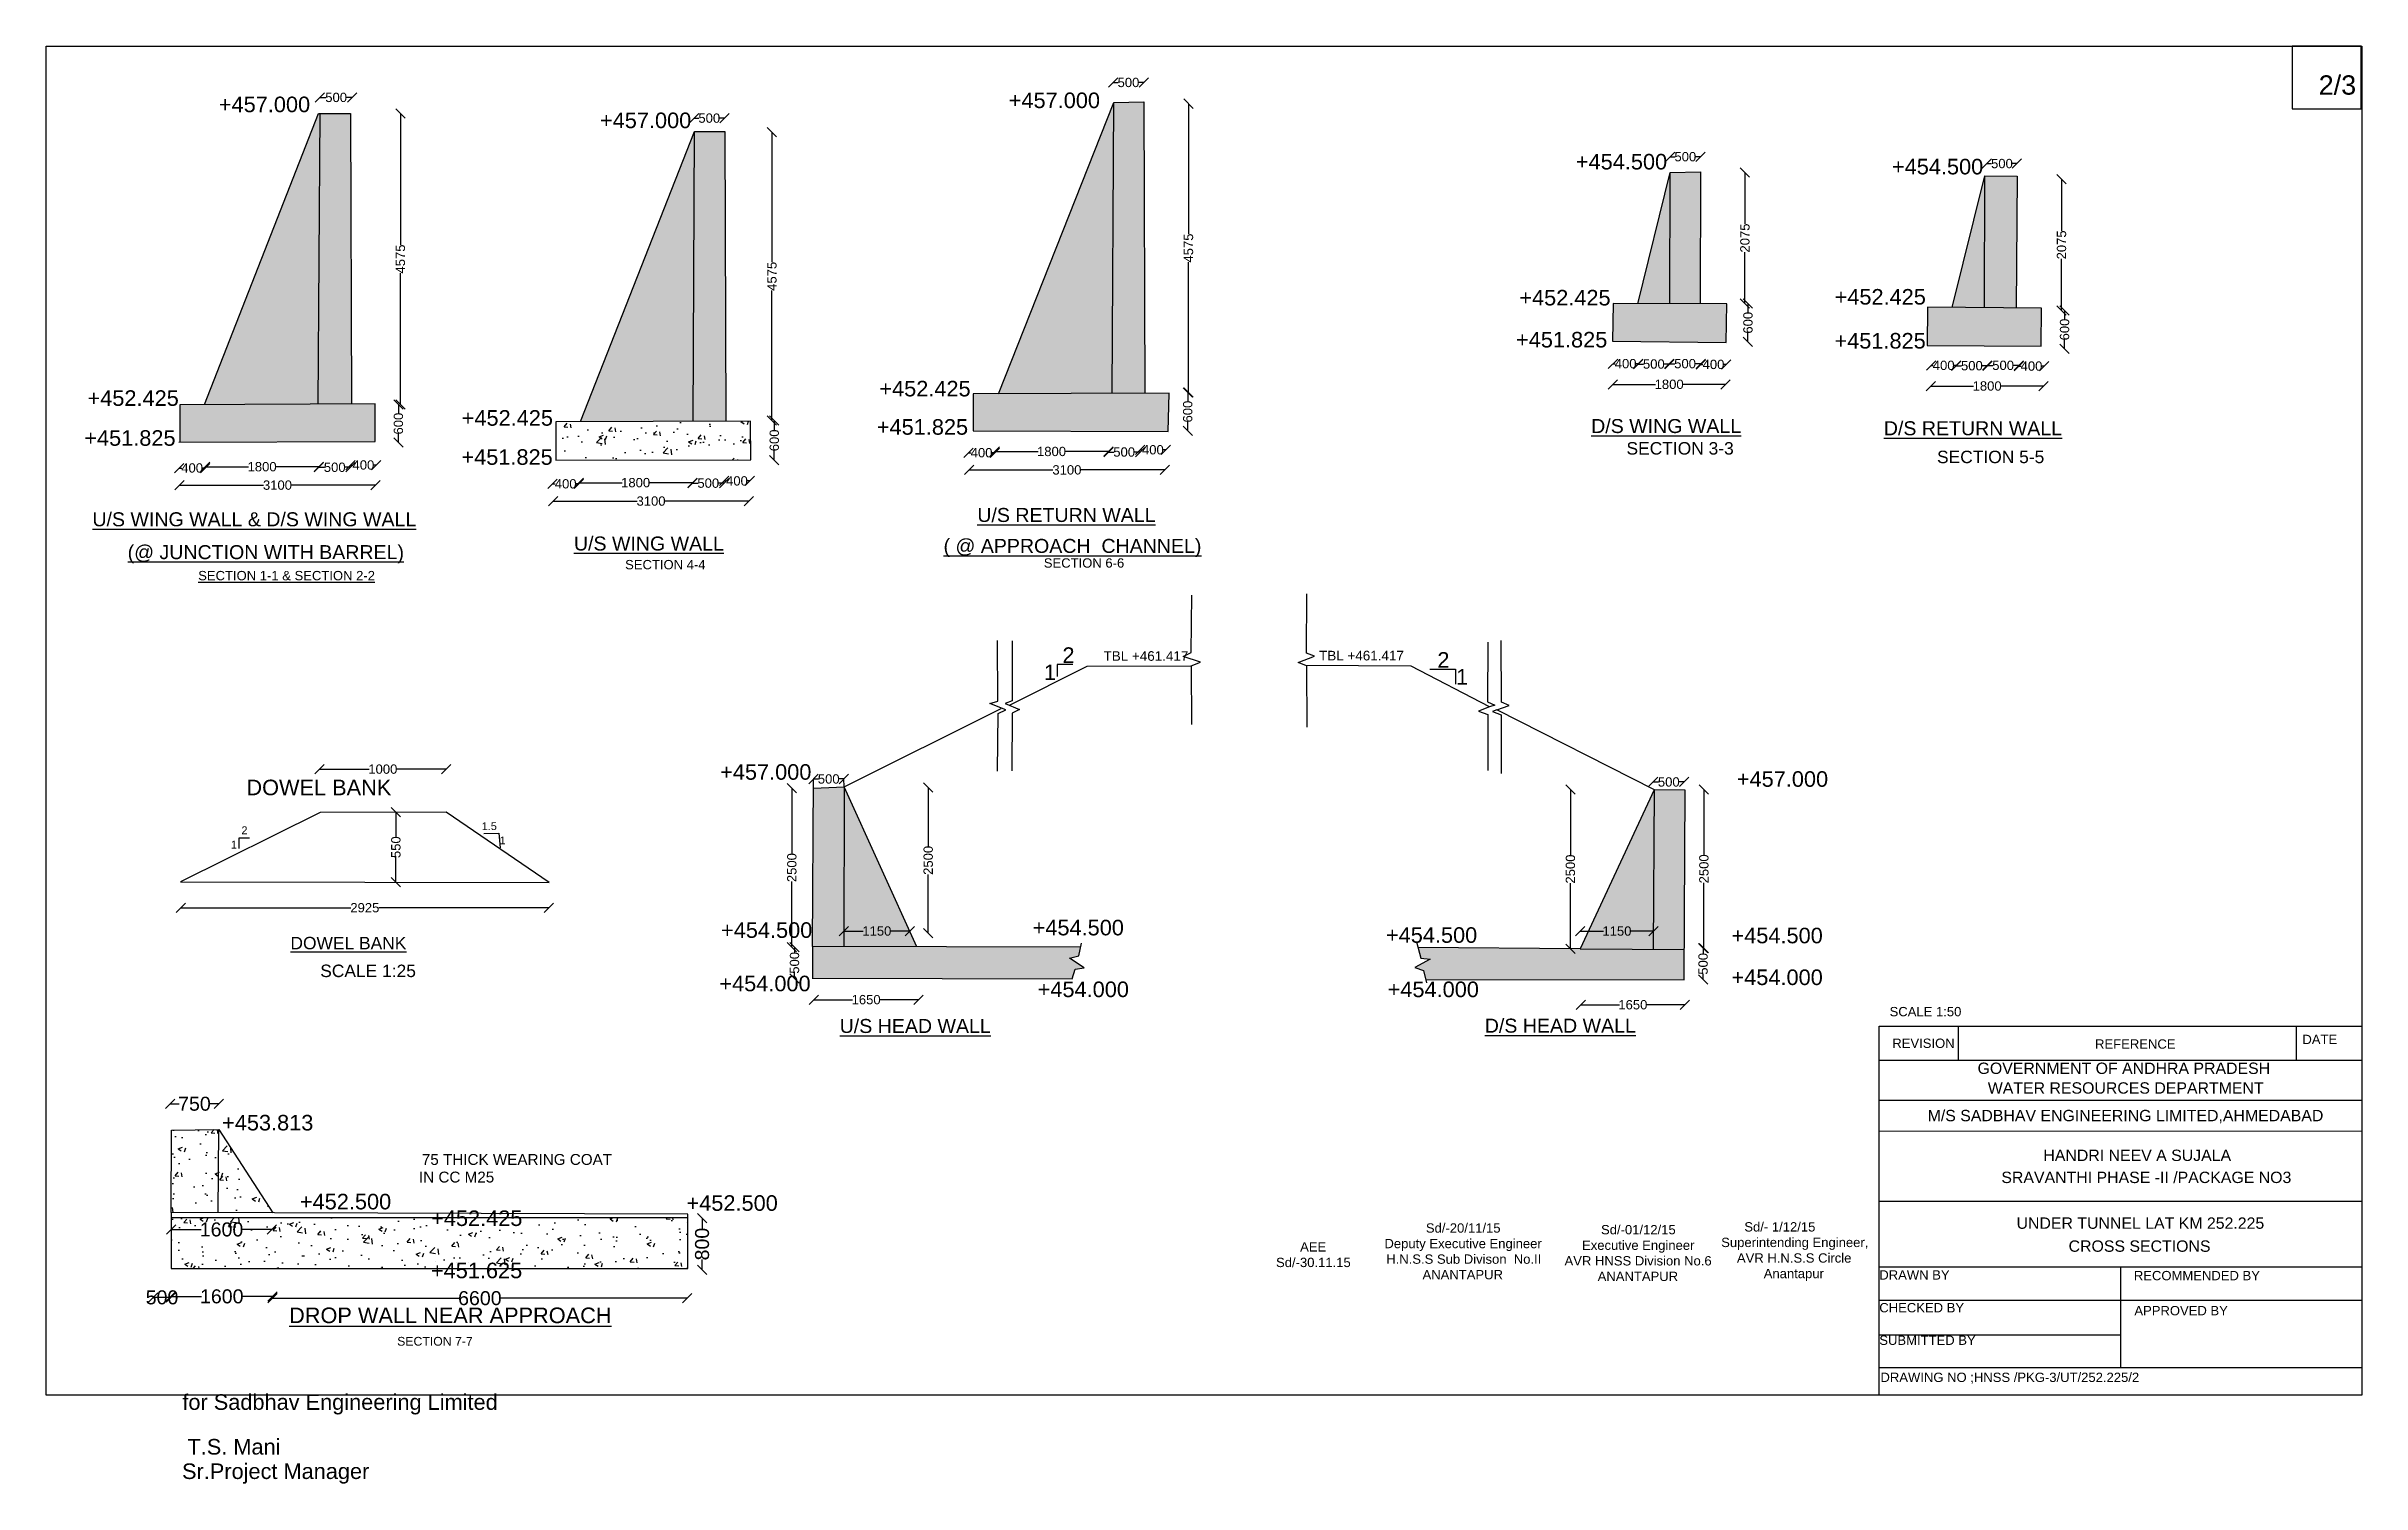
# Model space of a CAD drawing. Header units: millimetres. Extents: x 5124 to 14692097, y 2311 to 67827916.
# Drawn here: x 14654896 to 14692097, y 67804820 to 67827916 of the extents above.
import ezdxf

# ---------------------------------------------------------------- set-up
doc = ezdxf.new("R2010")
doc.units = ezdxf.units.MM
doc.header["$MEASUREMENT"] = 0
doc.layers.add('DRAWING', color=7, linetype='Continuous')
doc.layers.add('TEXT', color=2, linetype='Continuous')
doc.styles.get("Standard").update_dxf_attribs({"font": 'arial.ttf', "height": 225})
doc.dimstyles.get("Standard").update_dxf_attribs({"dimtxt": 150, "dimasz": 150, "dimexe": 0.18, "dimexo": 0.0625, "dimgap": 0.09, "dimtad": 0, "dimdec": 0, "dimzin": 0, "dimdsep": 46, "dimtxsty": 'Standard', "dimblk": 'OBLIQUE', "dimcen": 0.09, "dimse1": 1, "dimse2": 1, "dimadec": 0, "dimazin": 0, "dimtfac": 1, "dimtdec": 0, "dimtofl": 0, "dimtmove": 0, "dimatfit": 3, "dimfxl": 1, "dimtolj": 1, "dimtzin": 0, "dimarcsym": 0})
pattern_1 = [(50, (0, 0), (717.2601826, -62.752135), [75, -825]), (355, (0, 0), (-138.751334, 752.192134), [60, -660]), (100.4514, (59.8, -5.2), (578.509382, 689.439542), [63.74019, -701.142112]), (46.1842, (0, 200), (1067.241049, -165.519014), [112.5, -1237.5]), (96.6356, (88.9, 186.2), (934.662706, 974.117871), [95.610288, -1051.713]), (351.1842, (0, 200), (934.661945, 974.118601), [90, -990]), (21, (100, 150), (596.907052, -402.6188907), [75, -825]), (326, (100, 150), (243.315332, 725.150045), [60, -660]), (71.4514, (149.74, 116.45), (840.2226286, 322.530497), [63.74019, -701.142112]), (37.5, (0, 0), (12.1598553, 332.8938538), [0, -652, 0, -670, 0, -662.5]), (7.5, (0, 0), (263.0695374, 394.4117119), [0, -382, 0, -637, 0, -252.5]), (327.5, (-223, 0), (533.8224362, -22.5548717), [0, -250, 0, -780, 0, -1035]), (317.5, (-323, 0), (583.1861693, 100.1049823), [0, -325, 0, -518, 0, -735])]

msp = doc.modelspace()

# ---------------------------------------------------------------- texts
at = {"layer": 'TEXT', "color": 0}
for s, height, p in [('+457.000', 250, (14670359.5, 67826922.8)), ('2/3', 310, (14691406.2, 67827139)), ('+457.000', 250, (14657668.8, 67826857.2)), ('+457.000', 250, (14663792, 67826601)), ('+454.500', 250, (14679471.4, 67825936.6)), ('+454.500', 250, (14684550.3, 67825857.7)), ('+452.425', 250, (14678563, 67823751.9)), ('+452.425', 250, (14683628.6, 67823765.7)), ('+451.825', 250, (14678510.2, 67823076.9)), ('+451.825', 250, (14683626.6, 67823059.4)), ('+452.425', 250, (14655558.6, 67822138.6)), ('+452.425', 250, (14668280.7, 67822290.3)), ('+452.425', 250, (14661570.4, 67821819.5)), ('+451.825', 250, (14668240.3, 67821674.7)), ('%%UD/S WING WALL', 225, (14679717.2, 67821701.7)), ('+451.825', 250, (14655506.6, 67821497.2)), ('SECTION 3-3', 200, (14680284.7, 67821356.1)), ('%%UD/S RETURN WALL', 225, (14684419.4, 67821666)), ('+451.825', 250, (14661566.4, 67821191.2)), ('SECTION 5-5', 200, (14685274.3, 67821218.1)), ('%%UU/S WING WALL & D/S WING WALL', 225, (14655637, 67820203.5)), ('%%UU/S RETURN WALL', 225, (14669854.8, 67820272.8)), ('%%UU/S WING WALL', 225, (14663373.3, 67819814.1)), ('%%U(@ JUNCTION WITH BARREL)', 225, (14656203.4, 67819675.5)), ('%%U( @ APPROACH  CHANNEL)', 225, (14669311.9, 67819775.7)), ('SECTION 6-6', 150, (14670922.9, 67819539.1)), ('%%USECTION 1-1 & SECTION 2-2', 150, (14657336.2, 67819336)), ('SECTION 4-4', 150, (14664195.7, 67819512.4)), ('2', 250, (14671222.3, 67818008.4)), ('TBL +461.417', 154.524, (14671883.3, 67818041.9)), ('TBL +461.417', 154.524, (14675346.1, 67818048.4)), ('1', 250, (14670923.7, 67817731.4)), ('2', 250, (14677246.1, 67817931.7)), ('1', 250, (14677547.1, 67817659.6)), ('+457.000', 250, (14665722.6, 67816131.2)), ('DOWEL BANK', 250, (14658111.1, 67815882.1)), ('+457.000', 250, (14682058, 67816018)), ('2', 125, (14658031.4, 67815256.5)), ('1.5', 125, (14661891.9, 67815322.5)), ('1', 125, (14662177.5, 67815093.3)), ('1', 125, (14657860.9, 67815026.1)), ('+454.500', 250, (14665736.9, 67813590.5)), ('+454.500', 250, (14670743.7, 67813630.7)), ('+454.500', 250, (14676420.2, 67813510.8)), ('+454.500', 250, (14681972.3, 67813503.1)), ('%%UDOWEL BANK', 200, (14658818.6, 67813406.7)), ('SCALE 1:25', 200, (14659297.1, 67812960.5)), ('+454.000', 250, (14665710.1, 67812732.4)), ('+454.000', 250, (14681972.3, 67812832.3)), ('+454.000', 250, (14670824.2, 67812638.6)), ('+454.000', 250, (14676447.2, 67812638.2)), ('%%UU/S HEAD WALL', 225, (14667643, 67812062.1)), ('%%UD/S HEAD WALL', 225, (14678008, 67812067.3)), ('SCALE 1:50', 150, (14684512.1, 67812330.3)), ('REVISION', 150, (14684555.8, 67811822)), ('REFERENCE', 150, (14687813.7, 67811809.7)), ('DATE', 150, (14691144.8, 67811883.2)), ('GOVERNMENT OF ANDHRA PRADESH ', 182.451, (14685925.3, 67811403.7)), ('WATER RESOURCES DEPARTMENT', 182.451, (14686089.8, 67811087.3)), ('+453.813', 250, (14657720.5, 67810496.2)), ('M/S SADBHAV ENGINEERING LIMITED,AHMEDABAD', 182.451, (14685123.1, 67810643.9)), ('75 THICK WEARING COAT', 175, (14660930.2, 67809942.4)), ('HANDRI NEEV A SUJALA ', 182.451, (14686982.7, 67810005.1)), ('IN CC M25', 175, (14660884, 67809659.4)), ('SRAVANTHI PHASE -II /PACKAGE NO3', 182.451, (14686307.7, 67809651)), ('+452.500', 250, (14658970.9, 67809228)), ('+452.500', 250, (14665182.4, 67809204.6)), ('+452.425', 250, (14661079.5, 67808960.9)), ('UNDER TUNNEL LAT KM 252.225', 182.451, (14686551.8, 67808915.9)), ('CROSS SECTIONS ', 182.451, (14687388.2, 67808546.4)), ('+451.625', 250, (14661076.4, 67808121.6)), ('DRAWN BY ', 150, (14684346.9, 67808099.4)), ('RECOMMENDED BY ', 150, (14688436.7, 67808088.6)), ('%%UDROP WALL NEAR APPROACH', 250, (14658796.7, 67807400.3)), ('CHECKED BY ', 150, (14684346.9, 67807573.2)), ('APPROVED BY ', 150, (14688444.9, 67807525.9)), ('SECTION 7-7', 140.909, (14660533.3, 67807037.7)), ('SUBMITTED BY ', 150, (14684346.9, 67807050.4)), ('DRAWING NO ;HNSS /PKG-3/UT/252.225/2', 150, (14684365.2, 67806454.3)), ('for Sadbhav Engineering Limited ', 250, (14657082.1, 67806006.8)), ('T.S. Mani', 250, (14657164.3, 67805288.6)), ('Sr.Project Manager ', 250, (14657077.2, 67804895.6))]:
    msp.add_text(s, height=height, dxfattribs=at).set_placement(p)
at = {"layer": 'TEXT', "color": 0, "char_height": 150, "attachment_point": 1}
for s, insert, width in [('\\pi824.53;Sd/-20/11/15 \\P\\pi158.43;Deputy Executive Engineer  \\P\\pi187.33;H.N.S.S Sub Divison  No.II \\P\\pi770.76;ANANTAPUR ', (14676237.2, 67809003.8), 2831.248), ('\\A1;\\pi1266.4;Sd/-01/12/15\\P\\pi961.55;Executive Engineer\\P\\pi680.27;AVR HNSS Division No.6\\P\\pi1212.6;ANANTAPUR', (14678609.2, 67808976.8), 3714.905), ('             Sd/- 1/12/15 \\P\\pi384.93;Superintending Engineer,\\P\\pi637.92;AVR H.N.S.S Circle\\P\\pi1068.5;Anantapur', (14681421.3, 67809022.3), 3106.835), ('\\pi396.13;AEE \\P\\pi9.0553;Sd/-30.11.15', (14674645, 67808700.7), 1200.307)]:
    msp.add_mtext(s, dxfattribs=dict(at, insert=insert, width=width))

# ---------------------------------------------------------------- blocks, each defined once
blk = doc.blocks.new('_Oblique')
at = {"color": 0, "linetype": 'ByBlock', "lineweight": -2}
blk.add_line((-0.5, -0.5), (0.5, 0.5), dxfattribs=at)
blk = doc.blocks.new('*D4')
at = {"layer": 'Defpoints', "color": 0, "transparency": 16777216}
for p in [(14659293, 67827084), (14659812, 67827094), (14659812, 67827094)]:
    blk.add_point(p, dxfattribs=at)
at = {"layer": 'TEXT', "color": 0, "lineweight": -2, "transparency": 16777216}
for p, q in [((14659293, 67827094), (14659387, 67827094)), ((14659812, 67827094), (14659718, 67827094))]:
    blk.add_line(p, q, dxfattribs=at)
at = {"layer": 'TEXT', "color": 0, "lineweight": -2, "transparency": 16777216, "xscale": 150, "yscale": 150, "zscale": 150, "rotation": 180}
blk.add_blockref('_Oblique', (14659293, 67827094), dxfattribs=at)
at = {"layer": 'TEXT', "color": 0, "lineweight": -2, "transparency": 16777216, "xscale": 150, "yscale": 150, "zscale": 150}
blk.add_blockref('_Oblique', (14659812, 67827094), dxfattribs=at)
at = {"layer": 'TEXT', "color": 0, "transparency": 16777216, "insert": (14659553, 67827094), "char_height": 150, "attachment_point": 5}
blk.add_mtext('\\A1;500', dxfattribs=at)
blk = doc.blocks.new('*D5')
at = {"layer": 'Defpoints', "color": 0, "transparency": 16777216}
for p in [(14660586, 67826838), (14660566, 67822159), (14660586, 67822159)]:
    blk.add_point(p, dxfattribs=at)
at = {"layer": 'TEXT', "color": 0, "lineweight": -2, "transparency": 16777216}
for p, q in [((14660586, 67826838), (14660586, 67824726)), ((14660586, 67822159), (14660586, 67824271))]:
    blk.add_line(p, q, dxfattribs=at)
at = {"layer": 'TEXT', "color": 0, "lineweight": -2, "transparency": 16777216, "xscale": 150, "yscale": 150, "zscale": 150}
for p, rotation in [((14660586, 67826838), 90), ((14660586, 67822159), 270)]:
    blk.add_blockref('_Oblique', p, dxfattribs=dict(at, rotation=rotation))
at = {"layer": 'TEXT', "color": 0, "transparency": 16777216, "insert": (14660586, 67824498), "char_height": 150, "attachment_point": 5, "rotation": 90}
blk.add_mtext('\\A1;4575', dxfattribs=at)
blk = doc.blocks.new('*D6')
at = {"layer": 'Defpoints', "color": 0, "transparency": 16777216}
for p in [(14660566, 67822159), (14660554, 67821548), (14660569, 67821548)]:
    blk.add_point(p, dxfattribs=at)
at = {"layer": 'TEXT', "color": 0, "lineweight": -2, "transparency": 16777216}
for p, q in [((14660554, 67822159), (14660554, 67822019)), ((14660554, 67821548), (14660554, 67821687))]:
    blk.add_line(p, q, dxfattribs=at)
at = {"layer": 'TEXT', "color": 0, "lineweight": -2, "transparency": 16777216, "xscale": 150, "yscale": 150, "zscale": 150}
for p, rotation in [((14660554, 67822159), 90), ((14660554, 67821548), 270)]:
    blk.add_blockref('_Oblique', p, dxfattribs=dict(at, rotation=rotation))
at = {"layer": 'TEXT', "color": 0, "transparency": 16777216, "insert": (14660554, 67821853), "char_height": 150, "attachment_point": 5, "rotation": 90}
blk.add_mtext('\\A1;600', dxfattribs=at)
blk = doc.blocks.new('*D7')
at = {"layer": 'Defpoints', "color": 0, "transparency": 16777216}
for p in [(14659785, 67821235), (14660197, 67821245), (14660197, 67821188)]:
    blk.add_point(p, dxfattribs=at)
at = {"layer": 'TEXT', "color": 0, "lineweight": -2, "transparency": 16777216}
for p, q in [((14659785, 67821188), (14659823, 67821188)), ((14660197, 67821188), (14660160, 67821188))]:
    blk.add_line(p, q, dxfattribs=at)
at = {"layer": 'TEXT', "color": 0, "lineweight": -2, "transparency": 16777216, "xscale": 150, "yscale": 150, "zscale": 150, "rotation": 180}
blk.add_blockref('_Oblique', (14659785, 67821188), dxfattribs=at)
at = {"layer": 'TEXT', "color": 0, "lineweight": -2, "transparency": 16777216, "xscale": 150, "yscale": 150, "zscale": 150}
blk.add_blockref('_Oblique', (14660197, 67821188), dxfattribs=at)
at = {"layer": 'TEXT', "color": 0, "transparency": 16777216, "insert": (14659991, 67821188), "char_height": 150, "attachment_point": 5}
blk.add_mtext('\\A1;400', dxfattribs=at)
blk = doc.blocks.new('*D8')
at = {"layer": 'Defpoints', "color": 0, "transparency": 16777216}
for p in [(14659276, 67821188), (14659785, 67821188), (14659276, 67821151)]:
    blk.add_point(p, dxfattribs=at)
at = {"layer": 'TEXT', "color": 0, "lineweight": -2, "transparency": 16777216}
for p, q in [((14659276, 67821151), (14659365, 67821151)), ((14659785, 67821151), (14659696, 67821151))]:
    blk.add_line(p, q, dxfattribs=at)
at = {"layer": 'TEXT', "color": 0, "lineweight": -2, "transparency": 16777216, "xscale": 150, "yscale": 150, "zscale": 150, "rotation": 180}
blk.add_blockref('_Oblique', (14659276, 67821151), dxfattribs=at)
at = {"layer": 'TEXT', "color": 0, "lineweight": -2, "transparency": 16777216, "xscale": 150, "yscale": 150, "zscale": 150}
blk.add_blockref('_Oblique', (14659785, 67821151), dxfattribs=at)
at = {"layer": 'TEXT', "color": 0, "transparency": 16777216, "insert": (14659530, 67821151), "char_height": 150, "attachment_point": 5}
blk.add_mtext('\\A1;500', dxfattribs=at)
blk = doc.blocks.new('*D9')
at = {"layer": 'Defpoints', "color": 0, "transparency": 16777216}
for p in [(14657450, 67821203), (14657450, 67821160), (14659276, 67821151)]:
    blk.add_point(p, dxfattribs=at)
at = {"layer": 'TEXT', "color": 0, "lineweight": -2, "transparency": 16777216}
for p, q in [((14657450, 67821160), (14658146, 67821160)), ((14659276, 67821160), (14658579, 67821160))]:
    blk.add_line(p, q, dxfattribs=at)
at = {"layer": 'TEXT', "color": 0, "lineweight": -2, "transparency": 16777216, "xscale": 150, "yscale": 150, "zscale": 150, "rotation": 180}
blk.add_blockref('_Oblique', (14657450, 67821160), dxfattribs=at)
at = {"layer": 'TEXT', "color": 0, "lineweight": -2, "transparency": 16777216, "xscale": 150, "yscale": 150, "zscale": 150}
blk.add_blockref('_Oblique', (14659276, 67821160), dxfattribs=at)
at = {"layer": 'TEXT', "color": 0, "transparency": 16777216, "insert": (14658363, 67821160), "char_height": 150, "attachment_point": 5}
blk.add_mtext('\\A1;1800', dxfattribs=at)
blk = doc.blocks.new('*D10')
at = {"layer": 'Defpoints', "color": 0, "transparency": 16777216}
for p in [(14657029, 67821160), (14657029, 67821140), (14657450, 67821160)]:
    blk.add_point(p, dxfattribs=at)
at = {"layer": 'TEXT', "color": 0, "lineweight": -2, "transparency": 16777216}
for p, q in [((14657029, 67821140), (14657071, 67821140)), ((14657450, 67821140), (14657408, 67821140))]:
    blk.add_line(p, q, dxfattribs=at)
at = {"layer": 'TEXT', "color": 0, "lineweight": -2, "transparency": 16777216, "xscale": 150, "yscale": 150, "zscale": 150, "rotation": 180}
blk.add_blockref('_Oblique', (14657029, 67821140), dxfattribs=at)
at = {"layer": 'TEXT', "color": 0, "lineweight": -2, "transparency": 16777216, "xscale": 150, "yscale": 150, "zscale": 150}
blk.add_blockref('_Oblique', (14657450, 67821140), dxfattribs=at)
at = {"layer": 'TEXT', "color": 0, "transparency": 16777216, "insert": (14657239, 67821140), "char_height": 150, "attachment_point": 5}
blk.add_mtext('\\A1;400', dxfattribs=at)
blk = doc.blocks.new('*D11')
at = {"layer": 'Defpoints', "color": 0, "transparency": 16777216}
for p in [(14657037, 67820886), (14660183, 67820901), (14660183, 67820864)]:
    blk.add_point(p, dxfattribs=at)
at = {"layer": 'TEXT', "color": 0, "lineweight": -2, "transparency": 16777216}
for p, q in [((14657037, 67820864), (14658386, 67820864)), ((14660183, 67820864), (14658834, 67820864))]:
    blk.add_line(p, q, dxfattribs=at)
at = {"layer": 'TEXT', "color": 0, "lineweight": -2, "transparency": 16777216, "xscale": 150, "yscale": 150, "zscale": 150, "rotation": 180}
blk.add_blockref('_Oblique', (14657037, 67820864), dxfattribs=at)
at = {"layer": 'TEXT', "color": 0, "lineweight": -2, "transparency": 16777216, "xscale": 150, "yscale": 150, "zscale": 150}
blk.add_blockref('_Oblique', (14660183, 67820864), dxfattribs=at)
at = {"layer": 'TEXT', "color": 0, "transparency": 16777216, "insert": (14658610, 67820864), "char_height": 150, "attachment_point": 5}
blk.add_mtext('\\A1;3100', dxfattribs=at)
blk = doc.blocks.new('*D13')
at = {"layer": 'Defpoints', "color": 0, "transparency": 16777216}
for p in [(14665787, 67820979), (14666199, 67820989), (14666199, 67820932)]:
    blk.add_point(p, dxfattribs=at)
at = {"layer": 'TEXT', "color": 0, "lineweight": -2, "transparency": 16777216}
for p, q in [((14665787, 67820932), (14665825, 67820932)), ((14666199, 67820932), (14666162, 67820932))]:
    blk.add_line(p, q, dxfattribs=at)
at = {"layer": 'TEXT', "color": 0, "lineweight": -2, "transparency": 16777216, "xscale": 150, "yscale": 150, "zscale": 150, "rotation": 180}
blk.add_blockref('_Oblique', (14665787, 67820932), dxfattribs=at)
at = {"layer": 'TEXT', "color": 0, "lineweight": -2, "transparency": 16777216, "xscale": 150, "yscale": 150, "zscale": 150}
blk.add_blockref('_Oblique', (14666199, 67820932), dxfattribs=at)
at = {"layer": 'TEXT', "color": 0, "transparency": 16777216, "insert": (14665993, 67820932), "char_height": 150, "attachment_point": 5}
blk.add_mtext('\\A1;400', dxfattribs=at)
blk = doc.blocks.new('*D14')
at = {"layer": 'Defpoints', "color": 0, "transparency": 16777216}
for p in [(14665278, 67820932), (14665278, 67820896), (14665787, 67820932)]:
    blk.add_point(p, dxfattribs=at)
at = {"layer": 'TEXT', "color": 0, "lineweight": -2, "transparency": 16777216}
for p, q in [((14665278, 67820896), (14665367, 67820896)), ((14665787, 67820896), (14665698, 67820896))]:
    blk.add_line(p, q, dxfattribs=at)
at = {"layer": 'TEXT', "color": 0, "lineweight": -2, "transparency": 16777216, "xscale": 150, "yscale": 150, "zscale": 150, "rotation": 180}
blk.add_blockref('_Oblique', (14665278, 67820896), dxfattribs=at)
at = {"layer": 'TEXT', "color": 0, "lineweight": -2, "transparency": 16777216, "xscale": 150, "yscale": 150, "zscale": 150}
blk.add_blockref('_Oblique', (14665787, 67820896), dxfattribs=at)
at = {"layer": 'TEXT', "color": 0, "transparency": 16777216, "insert": (14665532, 67820896), "char_height": 150, "attachment_point": 5}
blk.add_mtext('\\A1;500', dxfattribs=at)
blk = doc.blocks.new('*D15')
at = {"layer": 'Defpoints', "color": 0, "transparency": 16777216}
for p in [(14663452, 67820947), (14663452, 67820904), (14665278, 67820896)]:
    blk.add_point(p, dxfattribs=at)
at = {"layer": 'TEXT', "color": 0, "lineweight": -2, "transparency": 16777216}
for p, q in [((14663452, 67820904), (14664148, 67820904)), ((14665278, 67820904), (14664581, 67820904))]:
    blk.add_line(p, q, dxfattribs=at)
at = {"layer": 'TEXT', "color": 0, "lineweight": -2, "transparency": 16777216, "xscale": 150, "yscale": 150, "zscale": 150, "rotation": 180}
blk.add_blockref('_Oblique', (14663452, 67820904), dxfattribs=at)
at = {"layer": 'TEXT', "color": 0, "lineweight": -2, "transparency": 16777216, "xscale": 150, "yscale": 150, "zscale": 150}
blk.add_blockref('_Oblique', (14665278, 67820904), dxfattribs=at)
at = {"layer": 'TEXT', "color": 0, "transparency": 16777216, "insert": (14664365, 67820904), "char_height": 150, "attachment_point": 5}
blk.add_mtext('\\A1;1800', dxfattribs=at)
blk = doc.blocks.new('*D16')
at = {"layer": 'Defpoints', "color": 0, "transparency": 16777216}
for p in [(14663031, 67820904), (14663031, 67820885), (14663452, 67820904)]:
    blk.add_point(p, dxfattribs=at)
at = {"layer": 'TEXT', "color": 0, "lineweight": -2, "transparency": 16777216}
for p, q in [((14663031, 67820885), (14663073, 67820885)), ((14663452, 67820885), (14663410, 67820885))]:
    blk.add_line(p, q, dxfattribs=at)
at = {"layer": 'TEXT', "color": 0, "lineweight": -2, "transparency": 16777216, "xscale": 150, "yscale": 150, "zscale": 150, "rotation": 180}
blk.add_blockref('_Oblique', (14663031, 67820885), dxfattribs=at)
at = {"layer": 'TEXT', "color": 0, "lineweight": -2, "transparency": 16777216, "xscale": 150, "yscale": 150, "zscale": 150}
blk.add_blockref('_Oblique', (14663452, 67820885), dxfattribs=at)
at = {"layer": 'TEXT', "color": 0, "transparency": 16777216, "insert": (14663241, 67820885), "char_height": 150, "attachment_point": 5}
blk.add_mtext('\\A1;400', dxfattribs=at)
blk = doc.blocks.new('*D12')
at = {"layer": 'Defpoints', "color": 0, "transparency": 16777216}
for p in [(14663039, 67820630), (14666185, 67820645), (14666185, 67820608)]:
    blk.add_point(p, dxfattribs=at)
at = {"layer": 'TEXT', "color": 0, "lineweight": -2, "transparency": 16777216}
for p, q in [((14663039, 67820608), (14664388, 67820608)), ((14666185, 67820608), (14664836, 67820608))]:
    blk.add_line(p, q, dxfattribs=at)
at = {"layer": 'TEXT', "color": 0, "lineweight": -2, "transparency": 16777216, "xscale": 150, "yscale": 150, "zscale": 150, "rotation": 180}
blk.add_blockref('_Oblique', (14663039, 67820608), dxfattribs=at)
at = {"layer": 'TEXT', "color": 0, "lineweight": -2, "transparency": 16777216, "xscale": 150, "yscale": 150, "zscale": 150}
blk.add_blockref('_Oblique', (14666185, 67820608), dxfattribs=at)
at = {"layer": 'TEXT', "color": 0, "transparency": 16777216, "insert": (14664612, 67820608), "char_height": 150, "attachment_point": 5}
blk.add_mtext('\\A1;3100', dxfattribs=at)
blk = doc.blocks.new('*D18')
at = {"layer": 'Defpoints', "color": 0, "transparency": 16777216}
for p in [(14672469, 67821479), (14672881, 67821489), (14672881, 67821432)]:
    blk.add_point(p, dxfattribs=at)
at = {"layer": 'TEXT', "color": 0, "lineweight": -2, "transparency": 16777216}
for p, q in [((14672469, 67821432), (14672507, 67821432)), ((14672881, 67821432), (14672844, 67821432))]:
    blk.add_line(p, q, dxfattribs=at)
at = {"layer": 'TEXT', "color": 0, "lineweight": -2, "transparency": 16777216, "xscale": 150, "yscale": 150, "zscale": 150, "rotation": 180}
blk.add_blockref('_Oblique', (14672469, 67821432), dxfattribs=at)
at = {"layer": 'TEXT', "color": 0, "lineweight": -2, "transparency": 16777216, "xscale": 150, "yscale": 150, "zscale": 150}
blk.add_blockref('_Oblique', (14672881, 67821432), dxfattribs=at)
at = {"layer": 'TEXT', "color": 0, "transparency": 16777216, "insert": (14672675, 67821432), "char_height": 150, "attachment_point": 5}
blk.add_mtext('\\A1;400', dxfattribs=at)
blk = doc.blocks.new('*D19')
at = {"layer": 'Defpoints', "color": 0, "transparency": 16777216}
for p in [(14671960, 67821432), (14671960, 67821396), (14672469, 67821432)]:
    blk.add_point(p, dxfattribs=at)
at = {"layer": 'TEXT', "color": 0, "lineweight": -2, "transparency": 16777216}
for p, q in [((14671960, 67821396), (14672049, 67821396)), ((14672469, 67821396), (14672380, 67821396))]:
    blk.add_line(p, q, dxfattribs=at)
at = {"layer": 'TEXT', "color": 0, "lineweight": -2, "transparency": 16777216, "xscale": 150, "yscale": 150, "zscale": 150, "rotation": 180}
blk.add_blockref('_Oblique', (14671960, 67821396), dxfattribs=at)
at = {"layer": 'TEXT', "color": 0, "lineweight": -2, "transparency": 16777216, "xscale": 150, "yscale": 150, "zscale": 150}
blk.add_blockref('_Oblique', (14672469, 67821396), dxfattribs=at)
at = {"layer": 'TEXT', "color": 0, "transparency": 16777216, "insert": (14672214, 67821396), "char_height": 150, "attachment_point": 5}
blk.add_mtext('\\A1;500', dxfattribs=at)
blk = doc.blocks.new('*D20')
at = {"layer": 'Defpoints', "color": 0, "transparency": 16777216}
for p in [(14670134, 67821447), (14670134, 67821405), (14671960, 67821396)]:
    blk.add_point(p, dxfattribs=at)
at = {"layer": 'TEXT', "color": 0, "lineweight": -2, "transparency": 16777216}
for p, q in [((14670134, 67821405), (14670830, 67821405)), ((14671960, 67821405), (14671264, 67821405))]:
    blk.add_line(p, q, dxfattribs=at)
at = {"layer": 'TEXT', "color": 0, "lineweight": -2, "transparency": 16777216, "xscale": 150, "yscale": 150, "zscale": 150, "rotation": 180}
blk.add_blockref('_Oblique', (14670134, 67821405), dxfattribs=at)
at = {"layer": 'TEXT', "color": 0, "lineweight": -2, "transparency": 16777216, "xscale": 150, "yscale": 150, "zscale": 150}
blk.add_blockref('_Oblique', (14671960, 67821405), dxfattribs=at)
at = {"layer": 'TEXT', "color": 0, "transparency": 16777216, "insert": (14671047, 67821405), "char_height": 150, "attachment_point": 5}
blk.add_mtext('\\A1;1800', dxfattribs=at)
blk = doc.blocks.new('*D21')
at = {"layer": 'Defpoints', "color": 0, "transparency": 16777216}
for p in [(14669713, 67821405), (14669713, 67821385), (14670134, 67821405)]:
    blk.add_point(p, dxfattribs=at)
at = {"layer": 'TEXT', "color": 0, "lineweight": -2, "transparency": 16777216}
for p, q in [((14669713, 67821385), (14669755, 67821385)), ((14670134, 67821385), (14670092, 67821385))]:
    blk.add_line(p, q, dxfattribs=at)
at = {"layer": 'TEXT', "color": 0, "lineweight": -2, "transparency": 16777216, "xscale": 150, "yscale": 150, "zscale": 150, "rotation": 180}
blk.add_blockref('_Oblique', (14669713, 67821385), dxfattribs=at)
at = {"layer": 'TEXT', "color": 0, "lineweight": -2, "transparency": 16777216, "xscale": 150, "yscale": 150, "zscale": 150}
blk.add_blockref('_Oblique', (14670134, 67821385), dxfattribs=at)
at = {"layer": 'TEXT', "color": 0, "transparency": 16777216, "insert": (14669923, 67821385), "char_height": 150, "attachment_point": 5}
blk.add_mtext('\\A1;400', dxfattribs=at)
blk = doc.blocks.new('*D17')
at = {"layer": 'Defpoints', "color": 0, "transparency": 16777216}
for p in [(14669721, 67821130), (14672867, 67821145), (14672867, 67821109)]:
    blk.add_point(p, dxfattribs=at)
at = {"layer": 'TEXT', "color": 0, "lineweight": -2, "transparency": 16777216}
for p, q in [((14669721, 67821109), (14671070, 67821109)), ((14672867, 67821109), (14671518, 67821109))]:
    blk.add_line(p, q, dxfattribs=at)
at = {"layer": 'TEXT', "color": 0, "lineweight": -2, "transparency": 16777216, "xscale": 150, "yscale": 150, "zscale": 150, "rotation": 180}
blk.add_blockref('_Oblique', (14669721, 67821109), dxfattribs=at)
at = {"layer": 'TEXT', "color": 0, "lineweight": -2, "transparency": 16777216, "xscale": 150, "yscale": 150, "zscale": 150}
blk.add_blockref('_Oblique', (14672867, 67821109), dxfattribs=at)
at = {"layer": 'TEXT', "color": 0, "transparency": 16777216, "insert": (14671294, 67821109), "char_height": 150, "attachment_point": 5}
blk.add_mtext('\\A1;3100', dxfattribs=at)
blk = doc.blocks.new('*D22')
at = {"layer": 'Defpoints', "color": 0, "transparency": 16777216}
for p in [(14666593, 67821901), (14666606, 67821901), (14666602, 67821268)]:
    blk.add_point(p, dxfattribs=at)
at = {"layer": 'TEXT', "color": 0, "lineweight": -2, "transparency": 16777216}
for p, q in [((14666593, 67821901), (14666593, 67821750)), ((14666593, 67821268), (14666593, 67821418))]:
    blk.add_line(p, q, dxfattribs=at)
at = {"layer": 'TEXT', "color": 0, "lineweight": -2, "transparency": 16777216, "xscale": 150, "yscale": 150, "zscale": 150}
for p, rotation in [((14666593, 67821901), 90), ((14666593, 67821268), 270)]:
    blk.add_blockref('_Oblique', p, dxfattribs=dict(at, rotation=rotation))
at = {"layer": 'TEXT', "color": 0, "transparency": 16777216, "insert": (14666593, 67821584), "char_height": 150, "attachment_point": 5, "rotation": 90}
blk.add_mtext('\\A1;600', dxfattribs=at)
blk = doc.blocks.new('*D23')
at = {"layer": 'Defpoints', "color": 0, "transparency": 16777216}
for p in [(14666555, 67826538), (14666615, 67826538), (14666593, 67821901)]:
    blk.add_point(p, dxfattribs=at)
at = {"layer": 'TEXT', "color": 0, "lineweight": -2, "transparency": 16777216}
for p, q in [((14666555, 67826538), (14666555, 67824447)), ((14666555, 67821901), (14666555, 67823992))]:
    blk.add_line(p, q, dxfattribs=at)
at = {"layer": 'TEXT', "color": 0, "lineweight": -2, "transparency": 16777216, "xscale": 150, "yscale": 150, "zscale": 150}
for p, rotation in [((14666555, 67826538), 90), ((14666555, 67821901), 270)]:
    blk.add_blockref('_Oblique', p, dxfattribs=dict(at, rotation=rotation))
at = {"layer": 'TEXT', "color": 0, "transparency": 16777216, "insert": (14666555, 67824220), "char_height": 150, "attachment_point": 5, "rotation": 90}
blk.add_mtext('\\A1;4575', dxfattribs=at)
blk = doc.blocks.new('*D24')
at = {"layer": 'Defpoints', "color": 0, "transparency": 16777216}
for p in [(14665303, 67826790), (14665793, 67826775), (14665793, 67826761)]:
    blk.add_point(p, dxfattribs=at)
at = {"layer": 'TEXT', "color": 0, "lineweight": -2, "transparency": 16777216}
for p, q in [((14665303, 67826761), (14665382, 67826761)), ((14665793, 67826761), (14665714, 67826761))]:
    blk.add_line(p, q, dxfattribs=at)
at = {"layer": 'TEXT', "color": 0, "lineweight": -2, "transparency": 16777216, "xscale": 150, "yscale": 150, "zscale": 150, "rotation": 180}
blk.add_blockref('_Oblique', (14665303, 67826761), dxfattribs=at)
at = {"layer": 'TEXT', "color": 0, "lineweight": -2, "transparency": 16777216, "xscale": 150, "yscale": 150, "zscale": 150}
blk.add_blockref('_Oblique', (14665793, 67826761), dxfattribs=at)
at = {"layer": 'TEXT', "color": 0, "transparency": 16777216, "insert": (14665548, 67826761), "char_height": 150, "attachment_point": 5}
blk.add_mtext('\\A1;500', dxfattribs=at)
blk = doc.blocks.new('*D25')
at = {"layer": 'Defpoints', "color": 0, "transparency": 16777216}
for p in [(14673235, 67822355), (14673270, 67822355), (14673284, 67821736)]:
    blk.add_point(p, dxfattribs=at)
at = {"layer": 'TEXT', "color": 0, "lineweight": -2, "transparency": 16777216}
for p, q in [((14673235, 67822355), (14673235, 67822211)), ((14673235, 67821736), (14673235, 67821880))]:
    blk.add_line(p, q, dxfattribs=at)
at = {"layer": 'TEXT', "color": 0, "lineweight": -2, "transparency": 16777216, "xscale": 150, "yscale": 150, "zscale": 150}
for p, rotation in [((14673235, 67822355), 90), ((14673235, 67821736), 270)]:
    blk.add_blockref('_Oblique', p, dxfattribs=dict(at, rotation=rotation))
at = {"layer": 'TEXT', "color": 0, "transparency": 16777216, "insert": (14673235, 67822046), "char_height": 150, "attachment_point": 5, "rotation": 90}
blk.add_mtext('\\A1;600', dxfattribs=at)
blk = doc.blocks.new('*D26')
at = {"layer": 'Defpoints', "color": 0, "transparency": 16777216}
for p in [(14673248, 67826994), (14673259, 67826994), (14673235, 67822355)]:
    blk.add_point(p, dxfattribs=at)
at = {"layer": 'TEXT', "color": 0, "lineweight": -2, "transparency": 16777216}
for p, q in [((14673248, 67826994), (14673248, 67824902)), ((14673248, 67822355), (14673248, 67824447))]:
    blk.add_line(p, q, dxfattribs=at)
at = {"layer": 'TEXT', "color": 0, "lineweight": -2, "transparency": 16777216, "xscale": 150, "yscale": 150, "zscale": 150}
for p, rotation in [((14673248, 67826994), 90), ((14673248, 67822355), 270)]:
    blk.add_blockref('_Oblique', p, dxfattribs=dict(at, rotation=rotation))
at = {"layer": 'TEXT', "color": 0, "transparency": 16777216, "insert": (14673248, 67824674), "char_height": 150, "attachment_point": 5, "rotation": 90}
blk.add_mtext('\\A1;4575', dxfattribs=at)
blk = doc.blocks.new('*D27')
at = {"layer": 'Defpoints', "color": 0, "transparency": 16777216}
for p in [(14672036, 67827247), (14672529, 67827334), (14672529, 67827233)]:
    blk.add_point(p, dxfattribs=at)
at = {"layer": 'TEXT', "color": 0, "lineweight": -2, "transparency": 16777216}
for p, q in [((14672036, 67827334), (14672117, 67827334)), ((14672529, 67827334), (14672448, 67827334))]:
    blk.add_line(p, q, dxfattribs=at)
at = {"layer": 'TEXT', "color": 0, "lineweight": -2, "transparency": 16777216, "xscale": 150, "yscale": 150, "zscale": 150, "rotation": 180}
blk.add_blockref('_Oblique', (14672036, 67827334), dxfattribs=at)
at = {"layer": 'TEXT', "color": 0, "lineweight": -2, "transparency": 16777216, "xscale": 150, "yscale": 150, "zscale": 150}
blk.add_blockref('_Oblique', (14672529, 67827334), dxfattribs=at)
at = {"layer": 'TEXT', "color": 0, "transparency": 16777216, "insert": (14672283, 67827334), "char_height": 150, "attachment_point": 5}
blk.add_mtext('\\A1;500', dxfattribs=at)
blk = doc.blocks.new('*D28')
at = {"layer": 'Defpoints', "color": 0, "transparency": 16777216}
for p in [(14680068, 67822833), (14680473, 67822816), (14680473, 67822816)]:
    blk.add_point(p, dxfattribs=at)
at = {"layer": 'TEXT', "color": 0, "lineweight": -2, "transparency": 16777216}
for p, q in [((14680068, 67822816), (14680102, 67822816)), ((14680473, 67822816), (14680440, 67822816))]:
    blk.add_line(p, q, dxfattribs=at)
at = {"layer": 'TEXT', "color": 0, "lineweight": -2, "transparency": 16777216, "xscale": 150, "yscale": 150, "zscale": 150, "rotation": 180}
blk.add_blockref('_Oblique', (14680068, 67822816), dxfattribs=at)
at = {"layer": 'TEXT', "color": 0, "lineweight": -2, "transparency": 16777216, "xscale": 150, "yscale": 150, "zscale": 150}
blk.add_blockref('_Oblique', (14680473, 67822816), dxfattribs=at)
at = {"layer": 'TEXT', "color": 0, "transparency": 16777216, "insert": (14680271, 67822816), "char_height": 150, "attachment_point": 5}
blk.add_mtext('\\A1;400', dxfattribs=at)
blk = doc.blocks.new('*D29')
at = {"layer": 'Defpoints', "color": 0, "transparency": 16777216}
for p in [(14680473, 67822816), (14680975, 67822816), (14680975, 67822810)]:
    blk.add_point(p, dxfattribs=at)
at = {"layer": 'TEXT', "color": 0, "lineweight": -2, "transparency": 16777216}
for p, q in [((14680473, 67822810), (14680559, 67822810)), ((14680975, 67822810), (14680890, 67822810))]:
    blk.add_line(p, q, dxfattribs=at)
at = {"layer": 'TEXT', "color": 0, "lineweight": -2, "transparency": 16777216, "xscale": 150, "yscale": 150, "zscale": 150, "rotation": 180}
blk.add_blockref('_Oblique', (14680473, 67822810), dxfattribs=at)
at = {"layer": 'TEXT', "color": 0, "lineweight": -2, "transparency": 16777216, "xscale": 150, "yscale": 150, "zscale": 150}
blk.add_blockref('_Oblique', (14680975, 67822810), dxfattribs=at)
at = {"layer": 'TEXT', "color": 0, "transparency": 16777216, "insert": (14680724, 67822810), "char_height": 150, "attachment_point": 5}
blk.add_mtext('\\A1;500', dxfattribs=at)
blk = doc.blocks.new('*D30')
at = {"layer": 'Defpoints', "color": 0, "transparency": 16777216}
for p in [(14680972, 67822810), (14681480, 67822816), (14681480, 67822816)]:
    blk.add_point(p, dxfattribs=at)
at = {"layer": 'TEXT', "color": 0, "lineweight": -2, "transparency": 16777216}
for p, q in [((14680972, 67822816), (14681061, 67822816)), ((14681480, 67822816), (14681392, 67822816))]:
    blk.add_line(p, q, dxfattribs=at)
at = {"layer": 'TEXT', "color": 0, "lineweight": -2, "transparency": 16777216, "xscale": 150, "yscale": 150, "zscale": 150, "rotation": 180}
blk.add_blockref('_Oblique', (14680972, 67822816), dxfattribs=at)
at = {"layer": 'TEXT', "color": 0, "lineweight": -2, "transparency": 16777216, "xscale": 150, "yscale": 150, "zscale": 150}
blk.add_blockref('_Oblique', (14681480, 67822816), dxfattribs=at)
at = {"layer": 'TEXT', "color": 0, "transparency": 16777216, "insert": (14681226, 67822816), "char_height": 150, "attachment_point": 5}
blk.add_mtext('\\A1;500', dxfattribs=at)
blk = doc.blocks.new('*D31')
at = {"layer": 'Defpoints', "color": 0, "transparency": 16777216}
for p in [(14681480, 67822816), (14681885, 67822804), (14681885, 67822804)]:
    blk.add_point(p, dxfattribs=at)
at = {"layer": 'TEXT', "color": 0, "lineweight": -2, "transparency": 16777216}
for p, q in [((14681480, 67822804), (14681514, 67822804)), ((14681885, 67822804), (14681851, 67822804))]:
    blk.add_line(p, q, dxfattribs=at)
at = {"layer": 'TEXT', "color": 0, "lineweight": -2, "transparency": 16777216, "xscale": 150, "yscale": 150, "zscale": 150, "rotation": 180}
blk.add_blockref('_Oblique', (14681480, 67822804), dxfattribs=at)
at = {"layer": 'TEXT', "color": 0, "lineweight": -2, "transparency": 16777216, "xscale": 150, "yscale": 150, "zscale": 150}
blk.add_blockref('_Oblique', (14681885, 67822804), dxfattribs=at)
at = {"layer": 'TEXT', "color": 0, "transparency": 16777216, "insert": (14681683, 67822804), "char_height": 150, "attachment_point": 5}
blk.add_mtext('\\A1;400', dxfattribs=at)
blk = doc.blocks.new('*D32')
at = {"layer": 'Defpoints', "color": 0, "transparency": 16777216}
for p in [(14680063, 67822485), (14681877, 67822484), (14681877, 67822484)]:
    blk.add_point(p, dxfattribs=at)
at = {"layer": 'TEXT', "color": 0, "lineweight": -2, "transparency": 16777216}
for p, q in [((14680063, 67822484), (14680753, 67822484)), ((14681877, 67822484), (14681186, 67822484))]:
    blk.add_line(p, q, dxfattribs=at)
at = {"layer": 'TEXT', "color": 0, "lineweight": -2, "transparency": 16777216, "xscale": 150, "yscale": 150, "zscale": 150, "rotation": 180}
blk.add_blockref('_Oblique', (14680063, 67822484), dxfattribs=at)
at = {"layer": 'TEXT', "color": 0, "lineweight": -2, "transparency": 16777216, "xscale": 150, "yscale": 150, "zscale": 150}
blk.add_blockref('_Oblique', (14681877, 67822484), dxfattribs=at)
at = {"layer": 'TEXT', "color": 0, "transparency": 16777216, "insert": (14680970, 67822484), "char_height": 150, "attachment_point": 5}
blk.add_mtext('\\A1;1800', dxfattribs=at)
blk = doc.blocks.new('*D33')
at = {"layer": 'Defpoints', "color": 0, "transparency": 16777216}
for p in [(14682237, 67823782), (14682270, 67823782), (14682273, 67823167)]:
    blk.add_point(p, dxfattribs=at)
at = {"layer": 'TEXT', "color": 0, "lineweight": -2, "transparency": 16777216}
for p, q in [((14682237, 67823782), (14682237, 67823640)), ((14682237, 67823167), (14682237, 67823309))]:
    blk.add_line(p, q, dxfattribs=at)
at = {"layer": 'TEXT', "color": 0, "lineweight": -2, "transparency": 16777216, "xscale": 150, "yscale": 150, "zscale": 150}
for p, rotation in [((14682237, 67823782), 90), ((14682237, 67823167), 270)]:
    blk.add_blockref('_Oblique', p, dxfattribs=dict(at, rotation=rotation))
at = {"layer": 'TEXT', "color": 0, "transparency": 16777216, "insert": (14682237, 67823474), "char_height": 150, "attachment_point": 5, "rotation": 90}
blk.add_mtext('\\A1;600', dxfattribs=at)
blk = doc.blocks.new('*D34')
at = {"layer": 'Defpoints', "color": 0, "transparency": 16777216}
for p in [(14682188, 67825889), (14682272, 67825889), (14682270, 67823782)]:
    blk.add_point(p, dxfattribs=at)
at = {"layer": 'TEXT', "color": 0, "lineweight": -2, "transparency": 16777216}
for p, q in [((14682188, 67825889), (14682188, 67825061)), ((14682188, 67823782), (14682188, 67824609))]:
    blk.add_line(p, q, dxfattribs=at)
at = {"layer": 'TEXT', "color": 0, "lineweight": -2, "transparency": 16777216, "xscale": 150, "yscale": 150, "zscale": 150}
for p, rotation in [((14682188, 67825889), 90), ((14682188, 67823782), 270)]:
    blk.add_blockref('_Oblique', p, dxfattribs=dict(at, rotation=rotation))
at = {"layer": 'TEXT', "color": 0, "transparency": 16777216, "insert": (14682188, 67824835), "char_height": 150, "attachment_point": 5, "rotation": 90}
blk.add_mtext('\\A1;2075', dxfattribs=at)
blk = doc.blocks.new('*D35')
at = {"layer": 'Defpoints', "color": 0, "transparency": 16777216}
for p in [(14680988, 67826131), (14681472, 67826141), (14681472, 67826104)]:
    blk.add_point(p, dxfattribs=at)
at = {"layer": 'TEXT', "color": 0, "lineweight": -2, "transparency": 16777216}
for p, q in [((14680988, 67826141), (14681065, 67826141)), ((14681472, 67826141), (14681396, 67826141))]:
    blk.add_line(p, q, dxfattribs=at)
at = {"layer": 'TEXT', "color": 0, "lineweight": -2, "transparency": 16777216, "xscale": 150, "yscale": 150, "zscale": 150, "rotation": 180}
blk.add_blockref('_Oblique', (14680988, 67826141), dxfattribs=at)
at = {"layer": 'TEXT', "color": 0, "lineweight": -2, "transparency": 16777216, "xscale": 150, "yscale": 150, "zscale": 150}
blk.add_blockref('_Oblique', (14681472, 67826141), dxfattribs=at)
at = {"layer": 'TEXT', "color": 0, "transparency": 16777216, "insert": (14681230, 67826141), "char_height": 150, "attachment_point": 5}
blk.add_mtext('\\A1;500', dxfattribs=at)
blk = doc.blocks.new('*D36')
at = {"layer": 'Defpoints', "color": 0, "transparency": 16777216}
for p in [(14685178, 67822806), (14685583, 67822789), (14685583, 67822789)]:
    blk.add_point(p, dxfattribs=at)
at = {"layer": 'TEXT', "color": 0, "lineweight": -2, "transparency": 16777216}
for p, q in [((14685178, 67822789), (14685212, 67822789)), ((14685583, 67822789), (14685549, 67822789))]:
    blk.add_line(p, q, dxfattribs=at)
at = {"layer": 'TEXT', "color": 0, "lineweight": -2, "transparency": 16777216, "xscale": 150, "yscale": 150, "zscale": 150, "rotation": 180}
blk.add_blockref('_Oblique', (14685178, 67822789), dxfattribs=at)
at = {"layer": 'TEXT', "color": 0, "lineweight": -2, "transparency": 16777216, "xscale": 150, "yscale": 150, "zscale": 150}
blk.add_blockref('_Oblique', (14685583, 67822789), dxfattribs=at)
at = {"layer": 'TEXT', "color": 0, "transparency": 16777216, "insert": (14685381, 67822789), "char_height": 150, "attachment_point": 5}
blk.add_mtext('\\A1;400', dxfattribs=at)
blk = doc.blocks.new('*D37')
at = {"layer": 'Defpoints', "color": 0, "transparency": 16777216}
for p in [(14685583, 67822789), (14686085, 67822789), (14686085, 67822783)]:
    blk.add_point(p, dxfattribs=at)
at = {"layer": 'TEXT', "color": 0, "lineweight": -2, "transparency": 16777216}
for p, q in [((14685583, 67822783), (14685668, 67822783)), ((14686085, 67822783), (14686000, 67822783))]:
    blk.add_line(p, q, dxfattribs=at)
at = {"layer": 'TEXT', "color": 0, "lineweight": -2, "transparency": 16777216, "xscale": 150, "yscale": 150, "zscale": 150, "rotation": 180}
blk.add_blockref('_Oblique', (14685583, 67822783), dxfattribs=at)
at = {"layer": 'TEXT', "color": 0, "lineweight": -2, "transparency": 16777216, "xscale": 150, "yscale": 150, "zscale": 150}
blk.add_blockref('_Oblique', (14686085, 67822783), dxfattribs=at)
at = {"layer": 'TEXT', "color": 0, "transparency": 16777216, "insert": (14685834, 67822783), "char_height": 150, "attachment_point": 5}
blk.add_mtext('\\A1;500', dxfattribs=at)
blk = doc.blocks.new('*D38')
at = {"layer": 'Defpoints', "color": 0, "transparency": 16777216}
for p in [(14686082, 67822783), (14686590, 67822789), (14686590, 67822789)]:
    blk.add_point(p, dxfattribs=at)
at = {"layer": 'TEXT', "color": 0, "lineweight": -2, "transparency": 16777216}
for p, q in [((14686082, 67822789), (14686170, 67822789)), ((14686590, 67822789), (14686501, 67822789))]:
    blk.add_line(p, q, dxfattribs=at)
at = {"layer": 'TEXT', "color": 0, "lineweight": -2, "transparency": 16777216, "xscale": 150, "yscale": 150, "zscale": 150, "rotation": 180}
blk.add_blockref('_Oblique', (14686082, 67822789), dxfattribs=at)
at = {"layer": 'TEXT', "color": 0, "lineweight": -2, "transparency": 16777216, "xscale": 150, "yscale": 150, "zscale": 150}
blk.add_blockref('_Oblique', (14686590, 67822789), dxfattribs=at)
at = {"layer": 'TEXT', "color": 0, "transparency": 16777216, "insert": (14686336, 67822789), "char_height": 150, "attachment_point": 5}
blk.add_mtext('\\A1;500', dxfattribs=at)
blk = doc.blocks.new('*D39')
at = {"layer": 'Defpoints', "color": 0, "transparency": 16777216}
for p in [(14686590, 67822789), (14686995, 67822777), (14686995, 67822777)]:
    blk.add_point(p, dxfattribs=at)
at = {"layer": 'TEXT', "color": 0, "lineweight": -2, "transparency": 16777216}
for p, q in [((14686590, 67822777), (14686624, 67822777)), ((14686995, 67822777), (14686961, 67822777))]:
    blk.add_line(p, q, dxfattribs=at)
at = {"layer": 'TEXT', "color": 0, "lineweight": -2, "transparency": 16777216, "xscale": 150, "yscale": 150, "zscale": 150, "rotation": 180}
blk.add_blockref('_Oblique', (14686590, 67822777), dxfattribs=at)
at = {"layer": 'TEXT', "color": 0, "lineweight": -2, "transparency": 16777216, "xscale": 150, "yscale": 150, "zscale": 150}
blk.add_blockref('_Oblique', (14686995, 67822777), dxfattribs=at)
at = {"layer": 'TEXT', "color": 0, "transparency": 16777216, "insert": (14686792, 67822777), "char_height": 150, "attachment_point": 5}
blk.add_mtext('\\A1;400', dxfattribs=at)
blk = doc.blocks.new('*D40')
at = {"layer": 'Defpoints', "color": 0, "transparency": 16777216}
for p in [(14685172, 67822457), (14686986, 67822457), (14686986, 67822457)]:
    blk.add_point(p, dxfattribs=at)
at = {"layer": 'TEXT', "color": 0, "lineweight": -2, "transparency": 16777216}
for p, q in [((14685172, 67822457), (14685862, 67822457)), ((14686986, 67822457), (14686296, 67822457))]:
    blk.add_line(p, q, dxfattribs=at)
at = {"layer": 'TEXT', "color": 0, "lineweight": -2, "transparency": 16777216, "xscale": 150, "yscale": 150, "zscale": 150, "rotation": 180}
blk.add_blockref('_Oblique', (14685172, 67822457), dxfattribs=at)
at = {"layer": 'TEXT', "color": 0, "lineweight": -2, "transparency": 16777216, "xscale": 150, "yscale": 150, "zscale": 150}
blk.add_blockref('_Oblique', (14686986, 67822457), dxfattribs=at)
at = {"layer": 'TEXT', "color": 0, "transparency": 16777216, "insert": (14686079, 67822457), "char_height": 150, "attachment_point": 5}
blk.add_mtext('\\A1;1800', dxfattribs=at)
blk = doc.blocks.new('*D41')
at = {"layer": 'Defpoints', "color": 0, "transparency": 16777216}
for p in [(14687324, 67823672), (14687357, 67823672), (14687360, 67823057)]:
    blk.add_point(p, dxfattribs=at)
at = {"layer": 'TEXT', "color": 0, "lineweight": -2, "transparency": 16777216}
for p, q in [((14687324, 67823672), (14687324, 67823530)), ((14687324, 67823057), (14687324, 67823199))]:
    blk.add_line(p, q, dxfattribs=at)
at = {"layer": 'TEXT', "color": 0, "lineweight": -2, "transparency": 16777216, "xscale": 150, "yscale": 150, "zscale": 150}
for p, rotation in [((14687324, 67823672), 90), ((14687324, 67823057), 270)]:
    blk.add_blockref('_Oblique', p, dxfattribs=dict(at, rotation=rotation))
at = {"layer": 'TEXT', "color": 0, "transparency": 16777216, "insert": (14687324, 67823365), "char_height": 150, "attachment_point": 5, "rotation": 90}
blk.add_mtext('\\A1;600', dxfattribs=at)
blk = doc.blocks.new('*D42')
at = {"layer": 'Defpoints', "color": 0, "transparency": 16777216}
for p in [(14687275, 67825779), (14687359, 67825779), (14687357, 67823672)]:
    blk.add_point(p, dxfattribs=at)
at = {"layer": 'TEXT', "color": 0, "lineweight": -2, "transparency": 16777216}
for p, q in [((14687275, 67825779), (14687275, 67824951)), ((14687275, 67823672), (14687275, 67824500))]:
    blk.add_line(p, q, dxfattribs=at)
at = {"layer": 'TEXT', "color": 0, "lineweight": -2, "transparency": 16777216, "xscale": 150, "yscale": 150, "zscale": 150}
for p, rotation in [((14687275, 67825779), 90), ((14687275, 67823672), 270)]:
    blk.add_blockref('_Oblique', p, dxfattribs=dict(at, rotation=rotation))
at = {"layer": 'TEXT', "color": 0, "transparency": 16777216, "insert": (14687275, 67824725), "char_height": 150, "attachment_point": 5, "rotation": 90}
blk.add_mtext('\\A1;2075', dxfattribs=at)
blk = doc.blocks.new('*D43')
at = {"layer": 'Defpoints', "color": 0, "transparency": 16777216}
for p in [(14686075, 67826021), (14686559, 67826031), (14686559, 67825994)]:
    blk.add_point(p, dxfattribs=at)
at = {"layer": 'TEXT', "color": 0, "lineweight": -2, "transparency": 16777216}
for p, q in [((14686075, 67826031), (14686152, 67826031)), ((14686559, 67826031), (14686483, 67826031))]:
    blk.add_line(p, q, dxfattribs=at)
at = {"layer": 'TEXT', "color": 0, "lineweight": -2, "transparency": 16777216, "xscale": 150, "yscale": 150, "zscale": 150, "rotation": 180}
blk.add_blockref('_Oblique', (14686075, 67826031), dxfattribs=at)
at = {"layer": 'TEXT', "color": 0, "lineweight": -2, "transparency": 16777216, "xscale": 150, "yscale": 150, "zscale": 150}
blk.add_blockref('_Oblique', (14686559, 67826031), dxfattribs=at)
at = {"layer": 'TEXT', "color": 0, "transparency": 16777216, "insert": (14686317, 67826031), "char_height": 150, "attachment_point": 5}
blk.add_mtext('\\A1;500', dxfattribs=at)
blk = doc.blocks.new('*D44')
at = {"layer": 'Defpoints', "color": 0, "transparency": 16777216}
for p in [(14679370, 67815976), (14679384, 67815976), (14679395, 67813416)]:
    blk.add_point(p, dxfattribs=at)
at = {"layer": 'TEXT', "color": 0, "lineweight": -2, "transparency": 16777216}
for p, q in [((14679384, 67815976), (14679384, 67814921)), ((14679384, 67813416), (14679384, 67814471))]:
    blk.add_line(p, q, dxfattribs=at)
at = {"layer": 'TEXT', "color": 0, "lineweight": -2, "transparency": 16777216, "xscale": 150, "yscale": 150, "zscale": 150}
for p, rotation in [((14679384, 67815976), 90), ((14679384, 67813416), 270)]:
    blk.add_blockref('_Oblique', p, dxfattribs=dict(at, rotation=rotation))
at = {"layer": 'TEXT', "color": 0, "transparency": 16777216, "insert": (14679384, 67814696), "char_height": 150, "attachment_point": 5, "rotation": 90}
blk.add_mtext('\\A1;2500', dxfattribs=at)
blk = doc.blocks.new('*D45')
at = {"layer": 'Defpoints', "color": 0, "transparency": 16777216}
for p in [(14680714, 67816117), (14681214, 67816095), (14681214, 67816095)]:
    blk.add_point(p, dxfattribs=at)
at = {"layer": 'TEXT', "color": 0, "lineweight": -2, "transparency": 16777216}
for p, q in [((14680714, 67816095), (14680799, 67816095)), ((14681214, 67816095), (14681130, 67816095))]:
    blk.add_line(p, q, dxfattribs=at)
at = {"layer": 'TEXT', "color": 0, "lineweight": -2, "transparency": 16777216, "xscale": 150, "yscale": 150, "zscale": 150, "rotation": 180}
blk.add_blockref('_Oblique', (14680714, 67816095), dxfattribs=at)
at = {"layer": 'TEXT', "color": 0, "lineweight": -2, "transparency": 16777216, "xscale": 150, "yscale": 150, "zscale": 150}
blk.add_blockref('_Oblique', (14681214, 67816095), dxfattribs=at)
at = {"layer": 'TEXT', "color": 0, "transparency": 16777216, "insert": (14680964, 67816095), "char_height": 150, "attachment_point": 5}
blk.add_mtext('\\A1;500', dxfattribs=at)
blk = doc.blocks.new('*D46')
at = {"layer": 'Defpoints', "color": 0, "transparency": 16777216}
for p in [(14681515, 67815973), (14681529, 67815973), (14681522, 67813426)]:
    blk.add_point(p, dxfattribs=at)
at = {"layer": 'TEXT', "color": 0, "lineweight": -2, "transparency": 16777216}
for p, q in [((14681529, 67815973), (14681529, 67814924)), ((14681529, 67813426), (14681529, 67814474))]:
    blk.add_line(p, q, dxfattribs=at)
at = {"layer": 'TEXT', "color": 0, "lineweight": -2, "transparency": 16777216, "xscale": 150, "yscale": 150, "zscale": 150}
for p, rotation in [((14681529, 67815973), 90), ((14681529, 67813426), 270)]:
    blk.add_blockref('_Oblique', p, dxfattribs=dict(at, rotation=rotation))
at = {"layer": 'TEXT', "color": 0, "transparency": 16777216, "insert": (14681529, 67814699), "char_height": 150, "attachment_point": 5, "rotation": 90}
blk.add_mtext('\\A1;2500', dxfattribs=at)
blk = doc.blocks.new('*D47')
at = {"layer": 'Defpoints', "color": 0, "transparency": 16777216}
for p in [(14679541, 67813415), (14680721, 67813699), (14680721, 67813408)]:
    blk.add_point(p, dxfattribs=at)
at = {"layer": 'TEXT', "color": 0, "lineweight": -2, "transparency": 16777216}
for p, q in [((14679541, 67813699), (14679915, 67813699)), ((14680721, 67813699), (14680348, 67813699))]:
    blk.add_line(p, q, dxfattribs=at)
at = {"layer": 'TEXT', "color": 0, "lineweight": -2, "transparency": 16777216, "xscale": 150, "yscale": 150, "zscale": 150, "rotation": 180}
blk.add_blockref('_Oblique', (14679541, 67813699), dxfattribs=at)
at = {"layer": 'TEXT', "color": 0, "lineweight": -2, "transparency": 16777216, "xscale": 150, "yscale": 150, "zscale": 150}
blk.add_blockref('_Oblique', (14680721, 67813699), dxfattribs=at)
at = {"layer": 'TEXT', "color": 0, "transparency": 16777216, "insert": (14680131, 67813699), "char_height": 150, "attachment_point": 5}
blk.add_mtext('\\A1;1150', dxfattribs=at)
blk = doc.blocks.new('*D48')
at = {"layer": 'Defpoints', "color": 0, "transparency": 16777216}
for p in [(14681529, 67813426), (14681516, 67812920), (14681529, 67812920)]:
    blk.add_point(p, dxfattribs=at)
at = {"layer": 'TEXT', "color": 0, "lineweight": -2, "transparency": 16777216}
for p, q in [((14681516, 67813426), (14681516, 67813339)), ((14681516, 67812920), (14681516, 67813008))]:
    blk.add_line(p, q, dxfattribs=at)
at = {"layer": 'TEXT', "color": 0, "lineweight": -2, "transparency": 16777216, "xscale": 150, "yscale": 150, "zscale": 150}
for p, rotation in [((14681516, 67813426), 90), ((14681516, 67812920), 270)]:
    blk.add_blockref('_Oblique', p, dxfattribs=dict(at, rotation=rotation))
at = {"layer": 'TEXT', "color": 0, "transparency": 16777216, "insert": (14681516, 67813173), "char_height": 150, "attachment_point": 5, "rotation": 90}
blk.add_mtext('\\A1;500', dxfattribs=at)
blk = doc.blocks.new('*D49')
at = {"layer": 'Defpoints', "color": 0, "transparency": 16777216}
for p in [(14679550, 67812512), (14681224, 67812515), (14681224, 67812512)]:
    blk.add_point(p, dxfattribs=at)
at = {"layer": 'TEXT', "color": 0, "lineweight": -2, "transparency": 16777216}
for p, q in [((14679550, 67812515), (14680170, 67812515)), ((14681224, 67812515), (14680604, 67812515))]:
    blk.add_line(p, q, dxfattribs=at)
at = {"layer": 'TEXT', "color": 0, "lineweight": -2, "transparency": 16777216, "xscale": 150, "yscale": 150, "zscale": 150, "rotation": 180}
blk.add_blockref('_Oblique', (14679550, 67812515), dxfattribs=at)
at = {"layer": 'TEXT', "color": 0, "lineweight": -2, "transparency": 16777216, "xscale": 150, "yscale": 150, "zscale": 150}
blk.add_blockref('_Oblique', (14681224, 67812515), dxfattribs=at)
at = {"layer": 'TEXT', "color": 0, "transparency": 16777216, "insert": (14680387, 67812515), "char_height": 150, "attachment_point": 5}
blk.add_mtext('\\A1;1650', dxfattribs=at)
blk = doc.blocks.new('*D50')
at = {"layer": 'Defpoints', "color": 0, "transparency": 16777216}
for p in [(14667226, 67812606), (14668910, 67812597), (14668910, 67812597)]:
    blk.add_point(p, dxfattribs=at)
at = {"layer": 'TEXT', "color": 0, "lineweight": -2, "transparency": 16777216}
for p, q in [((14667226, 67812597), (14667851, 67812597)), ((14668910, 67812597), (14668285, 67812597))]:
    blk.add_line(p, q, dxfattribs=at)
at = {"layer": 'TEXT', "color": 0, "lineweight": -2, "transparency": 16777216, "xscale": 150, "yscale": 150, "zscale": 150, "rotation": 180}
blk.add_blockref('_Oblique', (14667226, 67812597), dxfattribs=at)
at = {"layer": 'TEXT', "color": 0, "lineweight": -2, "transparency": 16777216, "xscale": 150, "yscale": 150, "zscale": 150}
blk.add_blockref('_Oblique', (14668910, 67812597), dxfattribs=at)
at = {"layer": 'TEXT', "color": 0, "transparency": 16777216, "insert": (14668068, 67812597), "char_height": 150, "attachment_point": 5}
blk.add_mtext('\\A1;1650', dxfattribs=at)
blk = doc.blocks.new('*D51')
at = {"layer": 'Defpoints', "color": 0, "transparency": 16777216}
for p in [(14667712, 67813718), (14668768, 67813700), (14668768, 67813700)]:
    blk.add_point(p, dxfattribs=at)
at = {"layer": 'TEXT', "color": 0, "lineweight": -2, "transparency": 16777216}
for p, q in [((14667712, 67813700), (14668023, 67813700)), ((14668768, 67813700), (14668456, 67813700))]:
    blk.add_line(p, q, dxfattribs=at)
at = {"layer": 'TEXT', "color": 0, "lineweight": -2, "transparency": 16777216, "xscale": 150, "yscale": 150, "zscale": 150, "rotation": 180}
blk.add_blockref('_Oblique', (14667712, 67813700), dxfattribs=at)
at = {"layer": 'TEXT', "color": 0, "lineweight": -2, "transparency": 16777216, "xscale": 150, "yscale": 150, "zscale": 150}
blk.add_blockref('_Oblique', (14668768, 67813700), dxfattribs=at)
at = {"layer": 'TEXT', "color": 0, "transparency": 16777216, "insert": (14668240, 67813700), "char_height": 150, "attachment_point": 5}
blk.add_mtext('\\A1;1150', dxfattribs=at)
blk = doc.blocks.new('*D52')
at = {"layer": 'Defpoints', "color": 0, "transparency": 16777216}
for p in [(14666906, 67813442), (14666918, 67813442), (14666899, 67812936)]:
    blk.add_point(p, dxfattribs=at)
at = {"layer": 'TEXT', "color": 0, "lineweight": -2, "transparency": 16777216}
for p, q in [((14666918, 67813442), (14666918, 67813354)), ((14666918, 67812936), (14666918, 67813023))]:
    blk.add_line(p, q, dxfattribs=at)
at = {"layer": 'TEXT', "color": 0, "lineweight": -2, "transparency": 16777216, "xscale": 150, "yscale": 150, "zscale": 150}
for p, rotation in [((14666918, 67813442), 90), ((14666918, 67812936), 270)]:
    blk.add_blockref('_Oblique', p, dxfattribs=dict(at, rotation=rotation))
at = {"layer": 'TEXT', "color": 0, "transparency": 16777216, "insert": (14666918, 67813189), "char_height": 150, "attachment_point": 5, "rotation": 90}
blk.add_mtext('\\A1;500', dxfattribs=at)
blk = doc.blocks.new('*D53')
at = {"layer": 'Defpoints', "color": 0, "transparency": 16777216}
for p in [(14666875, 67815996), (14666914, 67815996), (14666918, 67813442)]:
    blk.add_point(p, dxfattribs=at)
at = {"layer": 'TEXT', "color": 0, "lineweight": -2, "transparency": 16777216}
for p, q in [((14666875, 67815996), (14666875, 67814944)), ((14666875, 67813442), (14666875, 67814494))]:
    blk.add_line(p, q, dxfattribs=at)
at = {"layer": 'TEXT', "color": 0, "lineweight": -2, "transparency": 16777216, "xscale": 150, "yscale": 150, "zscale": 150}
for p, rotation in [((14666875, 67815996), 90), ((14666875, 67813442), 270)]:
    blk.add_blockref('_Oblique', p, dxfattribs=dict(at, rotation=rotation))
at = {"layer": 'TEXT', "color": 0, "transparency": 16777216, "insert": (14666875, 67814719), "char_height": 150, "attachment_point": 5, "rotation": 90}
blk.add_mtext('\\A1;2500', dxfattribs=at)
blk = doc.blocks.new('*D54')
at = {"layer": 'Defpoints', "color": 0, "transparency": 16777216}
for p in [(14667223, 67816130), (14667711, 67816143), (14667711, 67816143)]:
    blk.add_point(p, dxfattribs=at)
at = {"layer": 'TEXT', "color": 0, "lineweight": -2, "transparency": 16777216}
for p, q in [((14667223, 67816143), (14667301, 67816143)), ((14667711, 67816143), (14667632, 67816143))]:
    blk.add_line(p, q, dxfattribs=at)
at = {"layer": 'TEXT', "color": 0, "lineweight": -2, "transparency": 16777216, "xscale": 150, "yscale": 150, "zscale": 150, "rotation": 180}
blk.add_blockref('_Oblique', (14667223, 67816143), dxfattribs=at)
at = {"layer": 'TEXT', "color": 0, "lineweight": -2, "transparency": 16777216, "xscale": 150, "yscale": 150, "zscale": 150}
blk.add_blockref('_Oblique', (14667711, 67816143), dxfattribs=at)
at = {"layer": 'TEXT', "color": 0, "transparency": 16777216, "insert": (14667467, 67816143), "char_height": 150, "attachment_point": 5}
blk.add_mtext('\\A1;500', dxfattribs=at)
blk = doc.blocks.new('*D55')
at = {"layer": 'Defpoints', "color": 0, "transparency": 16777216}
for p in [(14669058, 67816004), (14669066, 67813668), (14669073, 67813668)]:
    blk.add_point(p, dxfattribs=at)
at = {"layer": 'TEXT', "color": 0, "lineweight": -2, "transparency": 16777216}
for p, q in [((14669066, 67816004), (14669066, 67815061)), ((14669066, 67813668), (14669066, 67814611))]:
    blk.add_line(p, q, dxfattribs=at)
at = {"layer": 'TEXT', "color": 0, "lineweight": -2, "transparency": 16777216, "xscale": 150, "yscale": 150, "zscale": 150}
for p, rotation in [((14669066, 67816004), 90), ((14669066, 67813668), 270)]:
    blk.add_blockref('_Oblique', p, dxfattribs=dict(at, rotation=rotation))
at = {"layer": 'TEXT', "color": 0, "transparency": 16777216, "insert": (14669066, 67814836), "char_height": 150, "attachment_point": 5, "rotation": 90}
blk.add_mtext('\\A1;2500', dxfattribs=at)
blk = doc.blocks.new('*D56')
at = {"layer": 'Defpoints', "color": 0, "transparency": 16777216}
for p in [(14657059, 67814118), (14662968, 67814129), (14662968, 67814074)]:
    blk.add_point(p, dxfattribs=at)
at = {"layer": 'TEXT', "color": 0, "lineweight": -2, "transparency": 16777216}
for p, q in [((14657059, 67814074), (14659788, 67814074)), ((14662968, 67814074), (14660240, 67814074))]:
    blk.add_line(p, q, dxfattribs=at)
at = {"layer": 'TEXT', "color": 0, "lineweight": -2, "transparency": 16777216, "xscale": 150, "yscale": 150, "zscale": 150, "rotation": 180}
blk.add_blockref('_Oblique', (14657059, 67814074), dxfattribs=at)
at = {"layer": 'TEXT', "color": 0, "lineweight": -2, "transparency": 16777216, "xscale": 150, "yscale": 150, "zscale": 150}
blk.add_blockref('_Oblique', (14662968, 67814074), dxfattribs=at)
at = {"layer": 'TEXT', "color": 0, "transparency": 16777216, "insert": (14660014, 67814074), "char_height": 150, "attachment_point": 5}
blk.add_mtext('\\A1;2925', dxfattribs=at)
blk = doc.blocks.new('*D57')
at = {"layer": 'Defpoints', "color": 0, "transparency": 16777216}
for p in [(14660513, 67815609), (14660513, 67815609), (14660514, 67814486)]:
    blk.add_point(p, dxfattribs=at)
at = {"layer": 'TEXT', "color": 0, "lineweight": -2, "transparency": 16777216}
for p, q in [((14660513, 67815609), (14660513, 67815213)), ((14660513, 67814486), (14660513, 67814882))]:
    blk.add_line(p, q, dxfattribs=at)
at = {"layer": 'TEXT', "color": 0, "lineweight": -2, "transparency": 16777216, "xscale": 150, "yscale": 150, "zscale": 150}
for p, rotation in [((14660513, 67815609), 90), ((14660513, 67814486), 270)]:
    blk.add_blockref('_Oblique', p, dxfattribs=dict(at, rotation=rotation))
at = {"layer": 'TEXT', "color": 0, "transparency": 16777216, "insert": (14660513, 67815047), "char_height": 150, "attachment_point": 5, "rotation": 90}
blk.add_mtext('\\A1;550', dxfattribs=at)
blk = doc.blocks.new('*D58')
at = {"layer": 'Defpoints', "color": 0, "transparency": 16777216}
for p in [(14659288, 67816307), (14661318, 67816301), (14661318, 67816301)]:
    blk.add_point(p, dxfattribs=at)
at = {"layer": 'TEXT', "color": 0, "lineweight": -2, "transparency": 16777216}
for p, q in [((14659288, 67816301), (14660086, 67816301)), ((14661318, 67816301), (14660520, 67816301))]:
    blk.add_line(p, q, dxfattribs=at)
at = {"layer": 'TEXT', "color": 0, "lineweight": -2, "transparency": 16777216, "xscale": 150, "yscale": 150, "zscale": 150, "rotation": 180}
blk.add_blockref('_Oblique', (14659288, 67816301), dxfattribs=at)
at = {"layer": 'TEXT', "color": 0, "lineweight": -2, "transparency": 16777216, "xscale": 150, "yscale": 150, "zscale": 150}
blk.add_blockref('_Oblique', (14661318, 67816301), dxfattribs=at)
at = {"layer": 'TEXT', "color": 0, "transparency": 16777216, "insert": (14660303, 67816301), "char_height": 150, "attachment_point": 5}
blk.add_mtext('\\A1;1000', dxfattribs=at)
blk = doc.blocks.new('*D59')
at = {"layer": 'Defpoints', "color": 0, "transparency": 16777216}
for p in [(14656885, 67810991), (14657668, 67810924), (14657668, 67810924)]:
    blk.add_point(p, dxfattribs=at)
at = {"layer": 'TEXT', "color": 0, "lineweight": -2, "transparency": 16777216}
for p, q in [((14656885, 67810924), (14657029, 67810924)), ((14657668, 67810924), (14657524, 67810924))]:
    blk.add_line(p, q, dxfattribs=at)
at = {"layer": 'TEXT', "color": 0, "lineweight": -2, "transparency": 16777216, "xscale": 150, "yscale": 150, "zscale": 150, "rotation": 180}
blk.add_blockref('_Oblique', (14656885, 67810924), dxfattribs=at)
at = {"layer": 'TEXT', "color": 0, "lineweight": -2, "transparency": 16777216, "xscale": 150, "yscale": 150, "zscale": 150}
blk.add_blockref('_Oblique', (14657668, 67810924), dxfattribs=at)
at = {"layer": 'TEXT', "color": 0, "transparency": 16777216, "insert": (14657276, 67810924), "char_height": 225, "attachment_point": 5}
blk.add_mtext('\\A1;750', dxfattribs=at)
blk = doc.blocks.new('*D60')
at = {"layer": 'Defpoints', "color": 0, "transparency": 16777216}
for p in [(14656902, 67808890), (14658519, 67808904), (14658519, 67808904)]:
    blk.add_point(p, dxfattribs=at)
at = {"layer": 'TEXT', "color": 0, "lineweight": -2, "transparency": 16777216}
for p, q in [((14656902, 67808904), (14657386, 67808904)), ((14658519, 67808904), (14658036, 67808904))]:
    blk.add_line(p, q, dxfattribs=at)
at = {"layer": 'TEXT', "color": 0, "lineweight": -2, "transparency": 16777216, "xscale": 150, "yscale": 150, "zscale": 150, "rotation": 180}
blk.add_blockref('_Oblique', (14656902, 67808904), dxfattribs=at)
at = {"layer": 'TEXT', "color": 0, "lineweight": -2, "transparency": 16777216, "xscale": 150, "yscale": 150, "zscale": 150}
blk.add_blockref('_Oblique', (14658519, 67808904), dxfattribs=at)
at = {"layer": 'TEXT', "color": 0, "transparency": 16777216, "insert": (14657711, 67808904), "char_height": 225, "attachment_point": 5}
blk.add_mtext('\\A1;1600', dxfattribs=at)
blk = doc.blocks.new('*D61')
at = {"layer": 'Defpoints', "color": 0, "transparency": 16777216}
for p in [(14656899, 67807871), (14658531, 67807845), (14658531, 67807829)]:
    blk.add_point(p, dxfattribs=at)
at = {"layer": 'TEXT', "color": 0, "lineweight": -2, "transparency": 16777216}
for p, q in [((14656899, 67807829), (14657390, 67807829)), ((14658531, 67807829), (14658040, 67807829))]:
    blk.add_line(p, q, dxfattribs=at)
at = {"layer": 'TEXT', "color": 0, "lineweight": -2, "transparency": 16777216, "xscale": 150, "yscale": 150, "zscale": 150, "rotation": 180}
blk.add_blockref('_Oblique', (14656899, 67807829), dxfattribs=at)
at = {"layer": 'TEXT', "color": 0, "lineweight": -2, "transparency": 16777216, "xscale": 150, "yscale": 150, "zscale": 150}
blk.add_blockref('_Oblique', (14658531, 67807829), dxfattribs=at)
at = {"layer": 'TEXT', "color": 0, "transparency": 16777216, "insert": (14657715, 67807829), "char_height": 225, "attachment_point": 5}
blk.add_mtext('\\A1;1600', dxfattribs=at)
blk = doc.blocks.new('*D62')
at = {"layer": 'Defpoints', "color": 0, "transparency": 16777216}
for p in [(14656612, 67807829), (14656612, 67807813), (14656899, 67807829)]:
    blk.add_point(p, dxfattribs=at)
at = {"layer": 'TEXT', "color": 0, "lineweight": -2, "transparency": 16777216}
blk.add_line((14656899, 67807813), (14656612, 67807813), dxfattribs=at)
at = {"layer": 'TEXT', "color": 0, "lineweight": -2, "transparency": 16777216, "xscale": 150, "yscale": 150, "zscale": 150, "rotation": 180}
blk.add_blockref('_Oblique', (14656612, 67807813), dxfattribs=at)
at = {"layer": 'TEXT', "color": 0, "lineweight": -2, "transparency": 16777216, "xscale": 150, "yscale": 150, "zscale": 150}
blk.add_blockref('_Oblique', (14656899, 67807813), dxfattribs=at)
at = {"layer": 'TEXT', "color": 0, "transparency": 16777216, "insert": (14656755, 67807813), "char_height": 225, "attachment_point": 5}
blk.add_mtext('\\A1;500', dxfattribs=at)
blk = doc.blocks.new('*D63')
at = {"layer": 'Defpoints', "color": 0, "transparency": 16777216}
for p in [(14658531, 67807829), (14665193, 67807829), (14665193, 67807800)]:
    blk.add_point(p, dxfattribs=at)
at = {"layer": 'TEXT', "color": 0, "lineweight": -2, "transparency": 16777216}
for p, q in [((14658531, 67807800), (14661526, 67807800)), ((14665193, 67807800), (14662198, 67807800))]:
    blk.add_line(p, q, dxfattribs=at)
at = {"layer": 'TEXT', "color": 0, "lineweight": -2, "transparency": 16777216, "xscale": 150, "yscale": 150, "zscale": 150, "rotation": 180}
blk.add_blockref('_Oblique', (14658531, 67807800), dxfattribs=at)
at = {"layer": 'TEXT', "color": 0, "lineweight": -2, "transparency": 16777216, "xscale": 150, "yscale": 150, "zscale": 150}
blk.add_blockref('_Oblique', (14665193, 67807800), dxfattribs=at)
at = {"layer": 'TEXT', "color": 0, "transparency": 16777216, "insert": (14661862, 67807800), "char_height": 225, "attachment_point": 5}
blk.add_mtext('\\A1;6600', dxfattribs=at)
blk = doc.blocks.new('*D64')
at = {"layer": 'Defpoints', "color": 0, "transparency": 16777216}
for p in [(14665433, 67809086), (14665433, 67809086), (14665433, 67808254)]:
    blk.add_point(p, dxfattribs=at)
at = {"layer": 'TEXT', "color": 0, "lineweight": -2, "transparency": 16777216}
for p, q in [((14665433, 67809086), (14665433, 67808918)), ((14665433, 67808254), (14665433, 67808421))]:
    blk.add_line(p, q, dxfattribs=at)
at = {"layer": 'TEXT', "color": 0, "lineweight": -2, "transparency": 16777216, "xscale": 150, "yscale": 150, "zscale": 150}
for p, rotation in [((14665433, 67809086), 90), ((14665433, 67808254), 270)]:
    blk.add_blockref('_Oblique', p, dxfattribs=dict(at, rotation=rotation))
at = {"layer": 'TEXT', "color": 0, "transparency": 16777216, "insert": (14665433, 67808670), "char_height": 225, "attachment_point": 5, "rotation": 90}
blk.add_mtext('\\A1;800', dxfattribs=at)

# ---------------------------------------------------------------- dimensions: what is measured, and where the dimension line sits
at = {"layer": 'TEXT', "color": 0}
for base, p1, p2, text, override, picture, middle in [((14659812, 67827094.2), (14659293.1, 67827084.4), (14659812, 67827094.2), '500', {"dimtxt": 150}, '*D4', (14659552.5, 67827094.2)), ((14672529.5, 67827333.8), (14672036.3, 67827246.6), (14672529.5, 67827233.2), '500', {"dimtxt": 150}, '*D27', (14672282.9, 67827333.8)), ((14665793.4, 67826761.5), (14665302.6, 67826790), (14665793.4, 67826774.7), '500', {"dimtxt": 150}, '*D24', (14665548, 67826761.5)), ((14681472.2, 67826141.2), (14680988.2, 67826130.6), (14681472.2, 67826104.4), '500', {"dimtxt": 150}, '*D35', (14681230.2, 67826141.2)), ((14686559.4, 67826031.2), (14686075.3, 67826020.7), (14686559.4, 67825994.4), '500', {"dimtxt": 150}, '*D43', (14686317.3, 67826031.2)), ((14680473.5, 67822815.8), (14680068.5, 67822833.4), (14680473.5, 67822815.8), '400', {"dimtxt": 150}, '*D28', (14680271, 67822815.8)), ((14680975.3, 67822809.9), (14680473.5, 67822815.8), (14680975.3, 67822815.8), '500', {"dimtxt": 150}, '*D29', (14680724.4, 67822809.9)), ((14681480, 67822815.8), (14680972.3, 67822809.9), (14681480, 67822815.8), '500', {"dimtxt": 150}, '*D30', (14681226.2, 67822815.8)), ((14681885, 67822804.1), (14681480, 67822815.8), (14681885, 67822804.1), '400', {"dimtxt": 150}, '*D31', (14681682.5, 67822804.1)), ((14685583, 67822788.6), (14685178.1, 67822806.2), (14685583, 67822788.6), '400', {"dimtxt": 150}, '*D36', (14685380.6, 67822788.6)), ((14686084.9, 67822782.8), (14685583, 67822788.6), (14686084.9, 67822788.6), '500', {"dimtxt": 150}, '*D37', (14685834, 67822782.8)), ((14686589.6, 67822788.6), (14686081.9, 67822782.8), (14686589.6, 67822788.6), '500', {"dimtxt": 150}, '*D38', (14686335.8, 67822788.6)), ((14686994.6, 67822776.9), (14686589.6, 67822788.6), (14686994.6, 67822776.9), '400', {"dimtxt": 150}, '*D39', (14686792.1, 67822776.9)), ((14681876.6, 67822484.1), (14680062.7, 67822484.6), (14681876.6, 67822484.1), '1800', {"dimtxt": 150}, '*D32', (14680969.7, 67822484.1)), ((14686986.2, 67822457), (14685172.3, 67822457.4), (14686986.2, 67822457), '1800', {"dimtxt": 150}, '*D40', (14686079.2, 67822457)), ((14657028.8, 67821140.3), (14657449.7, 67821160), (14657028.8, 67821160), '400', {"dimtxt": 150}, '*D10', (14657239.3, 67821140.3)), ((14657449.7, 67821160), (14659275.6, 67821151.4), (14657449.7, 67821202.7), '1800', {"dimtxt": 150}, '*D9', (14658362.7, 67821160)), ((14659275.6, 67821151.4), (14659785.1, 67821187.8), (14659275.6, 67821187.8), '500', {"dimtxt": 150}, '*D8', (14659530.4, 67821151.4)), ((14660197.3, 67821187.8), (14659785.1, 67821234.6), (14660197.3, 67821244.7), '400', {"dimtxt": 150}, '*D7', (14659991.2, 67821187.8)), ((14669712.9, 67821384.9), (14670133.8, 67821404.6), (14669712.9, 67821404.6), '400', {"dimtxt": 150}, '*D21', (14669923.4, 67821384.9)), ((14672867.4, 67821108.6), (14669720.9, 67821130.5), (14672867.4, 67821145.1), '3100', {"dimtxt": 150}, '*D17', (14671294.1, 67821108.6)), ((14670133.8, 67821404.6), (14671959.7, 67821395.9), (14670133.8, 67821447.3), '1800', {"dimtxt": 150}, '*D20', (14671046.8, 67821404.6)), ((14671959.7, 67821395.9), (14672469.2, 67821432.3), (14671959.7, 67821432.3), '500', {"dimtxt": 150}, '*D19', (14672214.5, 67821395.9)), ((14672881.4, 67821432.3), (14672469.2, 67821479.2), (14672881.4, 67821489.2), '400', {"dimtxt": 150}, '*D18', (14672675.3, 67821432.3)), ((14660183.3, 67820864), (14657036.8, 67820885.9), (14660183.3, 67820900.5), '3100', {"dimtxt": 150}, '*D11', (14658610, 67820864)), ((14663030.8, 67820884.8), (14663451.7, 67820904.5), (14663030.8, 67820904.5), '400', {"dimtxt": 150}, '*D16', (14663241.2, 67820884.8)), ((14663451.7, 67820904.5), (14665277.6, 67820895.8), (14663451.7, 67820947.2), '1800', {"dimtxt": 150}, '*D15', (14664364.6, 67820904.5)), ((14665277.6, 67820895.8), (14665787.1, 67820932.2), (14665277.6, 67820932.2), '500', {"dimtxt": 150}, '*D14', (14665532.3, 67820895.8)), ((14666199.2, 67820932.2), (14665787.1, 67820979.1), (14666199.2, 67820989.1), '400', {"dimtxt": 150}, '*D13', (14665993.2, 67820932.2)), ((14666185.3, 67820608.5), (14663038.8, 67820630.4), (14666185.3, 67820645), '3100', {"dimtxt": 150}, '*D12', (14664612, 67820608.5)), ((14661318.1, 67816301.3), (14659288, 67816307.3), (14661318.1, 67816301.3), '1000', {"dimtxt": 150}, '*D58', (14660303, 67816301.3)), ((14667710.9, 67816143.5), (14667222.7, 67816129.6), (14667710.9, 67816143.5), '500', {"dimtxt": 150}, '*D54', (14667466.8, 67816143.5)), ((14681214.5, 67816095.2), (14680713.9, 67816116.7), (14681214.5, 67816095.2), '500', {"dimtxt": 150}, '*D45', (14680964.2, 67816095.2)), ((14662968.3, 67814074.1), (14657059, 67814118.1), (14662968.3, 67814129), '2925', {"dimtxt": 150}, '*D56', (14660013.6, 67814074.1)), ((14668767.7, 67813699.7), (14667711.6, 67813718.5), (14668767.7, 67813699.7), '1150', {"dimtxt": 150}, '*D51', (14668239.6, 67813699.7)), ((14680721.3, 67813699.1), (14679541.3, 67813414.8), (14680721.3, 67813408.5), '1150', {"dimtxt": 150}, '*D47', (14680131.3, 67813699.1)), ((14668910.4, 67812596.6), (14667225.8, 67812605.5), (14668910.4, 67812596.6), '1650', {"dimtxt": 150}, '*D50', (14668068.1, 67812596.6)), ((14681224, 67812514.6), (14679549.8, 67812511.9), (14681224, 67812511.9), '1650', {"dimtxt": 150}, '*D49', (14680386.9, 67812514.6)), ((14657668.1, 67810923.7), (14656884.7, 67810991.2), (14657668.1, 67810923.7), '750', {"dimtxt": 225}, '*D59', (14657276.4, 67810923.7)), ((14658519.2, 67808904), (14656902.3, 67808890.4), (14658519.2, 67808904), '1600', {"dimtxt": 225}, '*D60', (14657710.7, 67808904)), ((14658530.9, 67807828.9), (14656898.8, 67807871.4), (14658530.9, 67807844.9), '1600', {"dimtxt": 225}, '*D61', (14657714.8, 67807828.9)), ((14665193.2, 67807799.6), (14658530.9, 67807828.9), (14665193.2, 67807828.9), '6600', {"dimtxt": 225}, '*D63', (14661862.1, 67807799.6))]:
    dim = msp.add_linear_dim(base=base, p1=p1, p2=p2, text=text, dimstyle='Standard', override=override, dxfattribs=at)
    dim.commit()
    dim.dimension.update_dxf_attribs({"geometry": picture, "text_midpoint": middle})
dim = msp.add_linear_dim(base=(14660585.7, 67822158.8), p1=(14660585.6, 67826838.1), p2=(14660566.2, 67822158.8), angle=90, text='4575', dimstyle='Standard', override={"dimtxt": 150}, dxfattribs=at)
dim.commit()
dim.dimension.update_dxf_attribs({"geometry": '*D5', "text_midpoint": (14660585.7, 67824498.4), "text_rotation": 90})
for base, p1, p2, text, override, picture, middle in [((14673247.7, 67826993.8), (14673235.5, 67822354.7), (14673258.7, 67826993.8), '4575', {"dimtxt": 150}, '*D26', (14673247.7, 67824674.2)), ((14666555, 67826538.4), (14666592.8, 67821900.6), (14666615.2, 67826538.4), '4575', {"dimtxt": 150}, '*D23', (14666555, 67824219.5)), ((14682187.9, 67825888.9), (14682269.7, 67823781.9), (14682272.1, 67825888.9), '2075', {"dimtxt": 150}, '*D34', (14682187.9, 67824835.4)), ((14687275, 67825778.9), (14687356.8, 67823671.9), (14687359.2, 67825778.9), '2075', {"dimtxt": 150}, '*D42', (14687275, 67824725.4)), ((14682236.7, 67823781.9), (14682272.9, 67823167.1), (14682269.7, 67823781.9), '600', {"dimtxt": 150}, '*D33', (14682236.7, 67823474.5)), ((14687323.8, 67823671.9), (14687360, 67823057.1), (14687356.8, 67823671.9), '600', {"dimtxt": 150}, '*D41', (14687323.8, 67823364.5)), ((14673235.5, 67822354.7), (14673283.6, 67821736.4), (14673269.8, 67822354.7), '600', {"dimtxt": 150}, '*D25', (14673235.5, 67822045.5)), ((14660554.2, 67821547.9), (14660566.2, 67822158.8), (14660568.6, 67821547.9), '600', {"dimtxt": 150}, '*D6', (14660554.2, 67821853.3)), ((14666592.8, 67821900.6), (14666601.7, 67821267.9), (14666606, 67821900.6), '600', {"dimtxt": 150}, '*D22', (14666592.8, 67821584.3)), ((14666875.4, 67815996.1), (14666918.4, 67813442), (14666914.4, 67815996.1), '2500', {"dimtxt": 150}, '*D53', (14666875.4, 67814719.1)), ((14669065.6, 67813668.3), (14669057.9, 67816004.3), (14669073.4, 67813668.3), '2500', {"dimtxt": 150}, '*D55', (14669065.6, 67814836.3)), ((14679383.9, 67815976.5), (14679395.4, 67813416), (14679369.6, 67815976.5), '2500', {"dimtxt": 150}, '*D44', (14679383.9, 67814696.2)), ((14681529.5, 67815972.6), (14681522.1, 67813426.1), (14681515.1, 67815972.6), '2500', {"dimtxt": 150}, '*D46', (14681529.5, 67814699.4)), ((14660512.7, 67815609.1), (14660514.3, 67814485.9), (14660512.7, 67815609.1), '550', {"dimtxt": 150}, '*D57', (14660512.7, 67815047.5)), ((14666918.4, 67813442), (14666899.1, 67812935.7), (14666906.3, 67813442), '500', {"dimtxt": 150}, '*D52', (14666918.4, 67813188.9)), ((14681515.5, 67812920), (14681529.5, 67813426.1), (14681529.5, 67812920), '500', {"dimtxt": 150}, '*D48', (14681515.5, 67813173)), ((14665433.2, 67809086), (14665433.2, 67808253.6), (14665433.2, 67809086), '800', {"dimtxt": 225}, '*D64', (14665433.2, 67808669.8))]:
    dim = msp.add_linear_dim(base=base, p1=p1, p2=p2, angle=90, text=text, dimstyle='Standard', override=override, dxfattribs=at)
    dim.commit()
    dim.dimension.update_dxf_attribs({"geometry": picture, "text_midpoint": middle})
dim = msp.add_linear_dim(base=(14656611.6, 67807813), p1=(14656898.8, 67807828.9), p2=(14656611.6, 67807828.9), text='500', dimstyle='Standard', override={"dimtxt": 225}, dxfattribs=at)
dim.commit()
dim.dimension.update_dxf_attribs({"geometry": '*D62', "text_midpoint": (14656755.2, 67807813), "dimtype": 160})

# ---------------------------------------------------------------- hatches: boundary and pattern name
at = {"layer": 'TEXT'}
h = msp.add_hatch(dxfattribs=at)
h.set_pattern_fill('AR-CONC', color=0, scale=100, style=0)
h.set_pattern_definition(pattern_1)
h.paths.add_polyline_path([(14659294.2, 67826836.5), (14659271.5, 67826836.6), (14657436.1, 67822158.6), (14659264.9, 67822166)])
h.paths.add_polyline_path([(14659783, 67826833.4), (14659294.2, 67826836.5), (14659264.9, 67822166), (14659801.8, 67822168.2)])
h.paths.add_polyline_path([(14660179.7, 67822169.7), (14657040.3, 67822157), (14657042.7, 67821552.8), (14660182.2, 67821565.5)])
h.paths.add_polyline_path([(14665310.7, 67826547.7), (14663480.1, 67821885.3), (14665290.3, 67821891.3)])
h.paths.add_polyline_path([(14665800.3, 67826547.7), (14665310.7, 67826547.7), (14665290.3, 67821891.3), (14665815.7, 67821893)])
h.paths.add_polyline_path([(14672050.3, 67827012.7), (14670197.2, 67822334.1), (14672019.1, 67822340.9)])
h.paths.add_polyline_path([(14672528.5, 67827025.2), (14672050.3, 67827012.7), (14672019.1, 67822340.9), (14672546, 67822342.9)])
h.paths.add_polyline_path([(14672936.2, 67822344.4), (14669787.9, 67822332.5), (14669787.4, 67821737.3), (14672922.4, 67821724.3)])
h = msp.add_hatch(dxfattribs=at)
h.set_pattern_fill('AR-CONC', color=0, scale=100, style=0)
h.set_pattern_definition(pattern_1)
h.paths.add_polyline_path([(14681212.8, 67813405.9), (14679541.3, 67813414.8), (14676933.9, 67813436.9), (14676982.9, 67813263.9), (14677131.5, 67813250.8), (14676882.4, 67813115.4), (14677022.2, 67813067.4), (14677057.3, 67812920.7), (14681210.2, 67812915.8)])
h.paths.add_polyline_path([(14680734.9, 67815966.4), (14680730.3, 67815966.4), (14679541.3, 67813414.8), (14680721.3, 67813408.5)])
h.paths.add_polyline_path([(14681226.4, 67815963.8), (14680734.9, 67815966.4), (14680721.3, 67813408.5), (14681212.8, 67813405.9)])
h.paths.add_polyline_path([(14667716.2, 67816016.6), (14667711, 67813448), (14668883, 67813445.6)])
h.paths.add_polyline_path([(14667716.2, 67816016.6), (14667221.9, 67815996.1), (14667207.3, 67813449), (14667711, 67813448)])
h.paths.add_polyline_path([(14671333.6, 67813261.7), (14671486.5, 67813301.7), (14671513.8, 67813440.4), (14667207.8, 67813449), (14667206.3, 67812943.4), (14671377.3, 67812930.7), (14671424.6, 67813087.1), (14671570.3, 67813108.9)])
h.paths.add_polyline_path([(14686560.4, 67825826.8), (14686044, 67825834.4), (14686035.9, 67823715.9), (14686547.1, 67823712.7)])
h.paths.add_polyline_path([(14686044, 67825834.4), (14685515.8, 67823719.1), (14686035.9, 67823715.9)])
h.paths.add_polyline_path([(14686950, 67823710.1), (14685121.9, 67823721.6), (14685117.9, 67823110.4), (14686946.2, 67823098.9)])
h.paths.add_polyline_path([(14681475, 67825897.6), (14680988.5, 67825886.1), (14680983.7, 67823779), (14681470.4, 67823778)])
h.paths.add_polyline_path([(14680988.5, 67825886.1), (14680466.9, 67823780.2), (14680983.7, 67823779)])
h.paths.add_polyline_path([(14681894.3, 67823777), (14680073, 67823781), (14680061.5, 67823175.5), (14681887.8, 67823156.2)])
h = msp.add_hatch(dxfattribs=at)
h.set_pattern_fill('AR-CONC', color=0, scale=100, style=0)
h.set_pattern_definition(pattern_1)
h.paths.add_polyline_path([(14666207.7, 67821894.3), (14663082.6, 67821884), (14663082.9, 67821268.1), (14666215.2, 67821270)])
h = msp.add_hatch(dxfattribs=at)
h.set_pattern_fill('AR-CONC', color=0, scale=100, style=0)
h.set_pattern_definition(pattern_1)
h.paths.add_polyline_path([(14657667.5, 67810512.6), (14656906.4, 67810502.4), (14656903, 67809176.8), (14657657.3, 67809174.6)])
h = msp.add_hatch(dxfattribs=at)
h.set_pattern_fill('AR-CONC', color=0, scale=100, style=0)
h.set_pattern_definition(pattern_1)
h.paths.add_polyline_path([(14657667.5, 67810512.6), (14657657.3, 67809174.6), (14658535.3, 67809172.1)])
h = msp.add_hatch(dxfattribs=at)
h.set_pattern_fill('AR-CONC', color=0, scale=100, style=0)
h.set_pattern_definition(pattern_1)
h.paths.add_polyline_path([(14665205.7, 67808278), (14665205.7, 67809096.6), (14656902.8, 67809096.6), (14656900.7, 67808278)])
h.paths.add_polyline_path([(14657329.5, 67809075.1), (14658092, 67809075.1), (14658092, 67808732.8), (14657329.5, 67808732.8)], flags=24)
h.paths.add_polyline_path([(14661012.6, 67808053.6), (14662606.6, 67808053.6), (14662606.6, 67808436.5), (14661012.6, 67808436.5)], flags=9)

# ---------------------------------------------------------------- linework, layer by layer
at = {"layer": 'DRAWING', "color": 0}
for points in [[(14657436.1, 67822158.6), (14659271.5, 67826836.6), (14659783, 67826833.4), (14659801.8, 67822168.2)], [(14659264.9, 67822166), (14659294.2, 67826836.5)], [(14670197.2, 67822334.1), (14672050.3, 67827012.7), (14672528.5, 67827025.2), (14672546, 67822342.9)], [(14672019.1, 67822340.9), (14672050.3, 67827012.7)], [(14663480.1, 67821885.3), (14665310.7, 67826547.7), (14665800.3, 67826547.7), (14665815.7, 67821893)], [(14665290.3, 67821891.3), (14665310.7, 67826547.7)], [(14680466.9, 67823780.2), (14680988.5, 67825886.1), (14681475, 67825897.6), (14681470.4, 67823778)], [(14680983.7, 67823779), (14680988.5, 67825886.1)], [(14685515.8, 67823719.1), (14686044, 67825834.4), (14686560.4, 67825826.8), (14686547.1, 67823712.7)], [(14686035.9, 67823715.9), (14686044, 67825834.4)], [(14680061.5, 67823175.5), (14681887.8, 67823156.2), (14681894.3, 67823777), (14680073, 67823781), (14680061.5, 67823175.5)], [(14685117.9, 67823110.4), (14686946.2, 67823098.9), (14686950, 67823710.1), (14685121.9, 67823721.6), (14685117.9, 67823110.4)], [(14669787.4, 67821737.3), (14672922.4, 67821724.3), (14672936.2, 67822344.4), (14669787.9, 67822332.5), (14669787.4, 67821737.3)], [(14657024.2, 67821552.8), (14660182.2, 67821565.5), (14660179.7, 67822169.7), (14657040.3, 67822157), (14657042.7, 67821552.8)], [(14663082.1, 67821268.1), (14666215.2, 67821270), (14666207.7, 67821894.3), (14663082.6, 67821884), (14663082.9, 67821268.1)], [(14673291.9, 67817961.4), (14673438.4, 67818022.8), (14673160.3, 67818109.7), (14673291.9, 67818174.2), (14673301.9, 67819098.4)], [(14678058.5, 67818342.3), (14678052.3, 67817380.7), (14678171.7, 67817331.8), (14678085, 67817300.2), (14676827.2, 67817956.4), (14675132.3, 67817964), (14675007.1, 67818013.5), (14675270.4, 67818115), (14675142.7, 67818167.1), (14675147.5, 67819117.8)], [(14670179.1, 67816268.4), (14670191.7, 67817196.1), (14670310.8, 67817253.2), (14670057.9, 67817355.4), (14670182.9, 67817395.9), (14670178.4, 67818370.8)], [(14670416.7, 67818361.8), (14670414.3, 67817398.1), (14670304, 67817354.7), (14670530.8, 67817261.6), (14670415.9, 67817203.4), (14670411.4, 67816273.2)], [(14680721.3, 67813408.5), (14680734.9, 67815966.4), (14678199, 67817255.5), (14678402.3, 67817324.8), (14678278.8, 67817377.8), (14678271.1, 67818365.8)], [(14670372.1, 67817326.7), (14671621.8, 67817956.3), (14673291.9, 67817961.4), (14673294.8, 67817016.9)], [(14675142.3, 67817963.9), (14675147.4, 67816974.7)], [(14668883, 67813445.6), (14667716.2, 67816016.6), (14670236.7, 67817273.2)], [(14678085, 67817300.2), (14677906.3, 67817235.2), (14678056.2, 67817178.4), (14678056.2, 67816279.5)], [(14678199, 67817255.5), (14678134.1, 67817228.2), (14678273.7, 67817173.5), (14678269.4, 67816232.8)], [(14667207.3, 67813449), (14667222.7, 67816129.6)], [(14667221.9, 67815996.1), (14667716.2, 67816016.6), (14667710.9, 67816143.5)], [(14667716.2, 67816016.6), (14667711, 67813448)], [(14677057.3, 67812920.7), (14681210.2, 67812915.8), (14681226.4, 67815963.8), (14680730.3, 67815966.4), (14679541.3, 67813414.8), (14681212.8, 67813405.9)], [(14657051, 67814491), (14662977.6, 67814482.2), (14661319, 67815610.2), (14659297.1, 67815607.3), (14657051, 67814491)], [(14661925.9, 67815265.7), (14662168.6, 67815272.1), (14662187.7, 67815036)], [(14658163.2, 67815192.3), (14657987.9, 67815192.3), (14657991.9, 67815025)], [(14667202.5, 67812943.4), (14671377.3, 67812930.7), (14671424.6, 67813087.1), (14671570.3, 67813108.9), (14671333.6, 67813261.7), (14671486.5, 67813301.7), (14671526.6, 67813505.4)], [(14671513.8, 67813440.4), (14667207.8, 67813449), (14667206.3, 67812943.4)], [(14676908.7, 67813525.7), (14676982.9, 67813263.9), (14677131.5, 67813250.8), (14676882.4, 67813115.4), (14677022.2, 67813067.4), (14677070.3, 67812866.6)], [(14679541.3, 67813414.8), (14676933.9, 67813436.9)], [(14656903, 67809176.8), (14656906.4, 67810502.4), (14657667.5, 67810512.6), (14658535.3, 67809172.1)], [(14657657.3, 67809174.6), (14657667.5, 67810512.6)], [(14656900.7, 67808278), (14665205.7, 67808278), (14665205.7, 67809153), (14656903, 67809176.8), (14656900.7, 67808278)], [(14656902.8, 67809096.6), (14665205.7, 67809096.6)]]:
    msp.add_lwpolyline(points, dxfattribs=at)
at = {"layer": 'TEXT', "color": 0}
for points in [[(14692097.2, 67806240.1), (14654896.1, 67806240.1), (14654896.1, 67827915.7), (14692097.2, 67827915.7)], [(14692088.6, 67827915.7), (14690977.5, 67827915.7), (14690977.5, 67826909.4), (14692088.6, 67826909.4)], [(14684346.9, 67812169.1), (14692097.2, 67812169.1), (14692097.2, 67806240.1), (14684346.9, 67806240.1)]]:
    msp.add_lwpolyline(points, close=True, dxfattribs=at)
at = {"layer": 'TEXT'}
for points in [[(14671389.6, 67817980.4), (14671137.8, 67817980.4), (14671137.8, 67817788.3)], [(14677123.9, 67817905.5), (14677536.5, 67817905.5), (14677536.5, 67817666.2)]]:
    msp.add_lwpolyline(points, dxfattribs=at)
at = {"layer": 'TEXT', "color": 0}
for points in [[(14685616.1, 67812169.1), (14685616.3, 67811623.4)], [(14691050.6, 67811625.5), (14691050.6, 67812169.1)], [(14684346.9, 67811622.9), (14692095, 67811626)], [(14684346.9, 67810981.3), (14692095, 67810984.4)], [(14684346.9, 67810485.5), (14692095, 67810488.5)], [(14684346.9, 67809357.8), (14692095, 67809360.8)], [(14684346.9, 67808303), (14692095, 67808306)], [(14688220.9, 67808304.5), (14688221.6, 67806687.7)], [(14684346.9, 67807768.3), (14692095, 67807771.3)], [(14684346.9, 67807211.2), (14688221.4, 67807212.7)], [(14684346.9, 67806686.2), (14692095, 67806689.2)]]:
    msp.add_lwpolyline(points, dxfattribs=at)

msp.set_redraw_order([(e.dxf.handle, doc.entitydb.next_handle()) for e in msp.query("TEXT MTEXT ATTDEF DIMENSION ARC_DIMENSION")])  # texts and dimensions are drawn at this point

doc.saveas('drawing.dxf')
